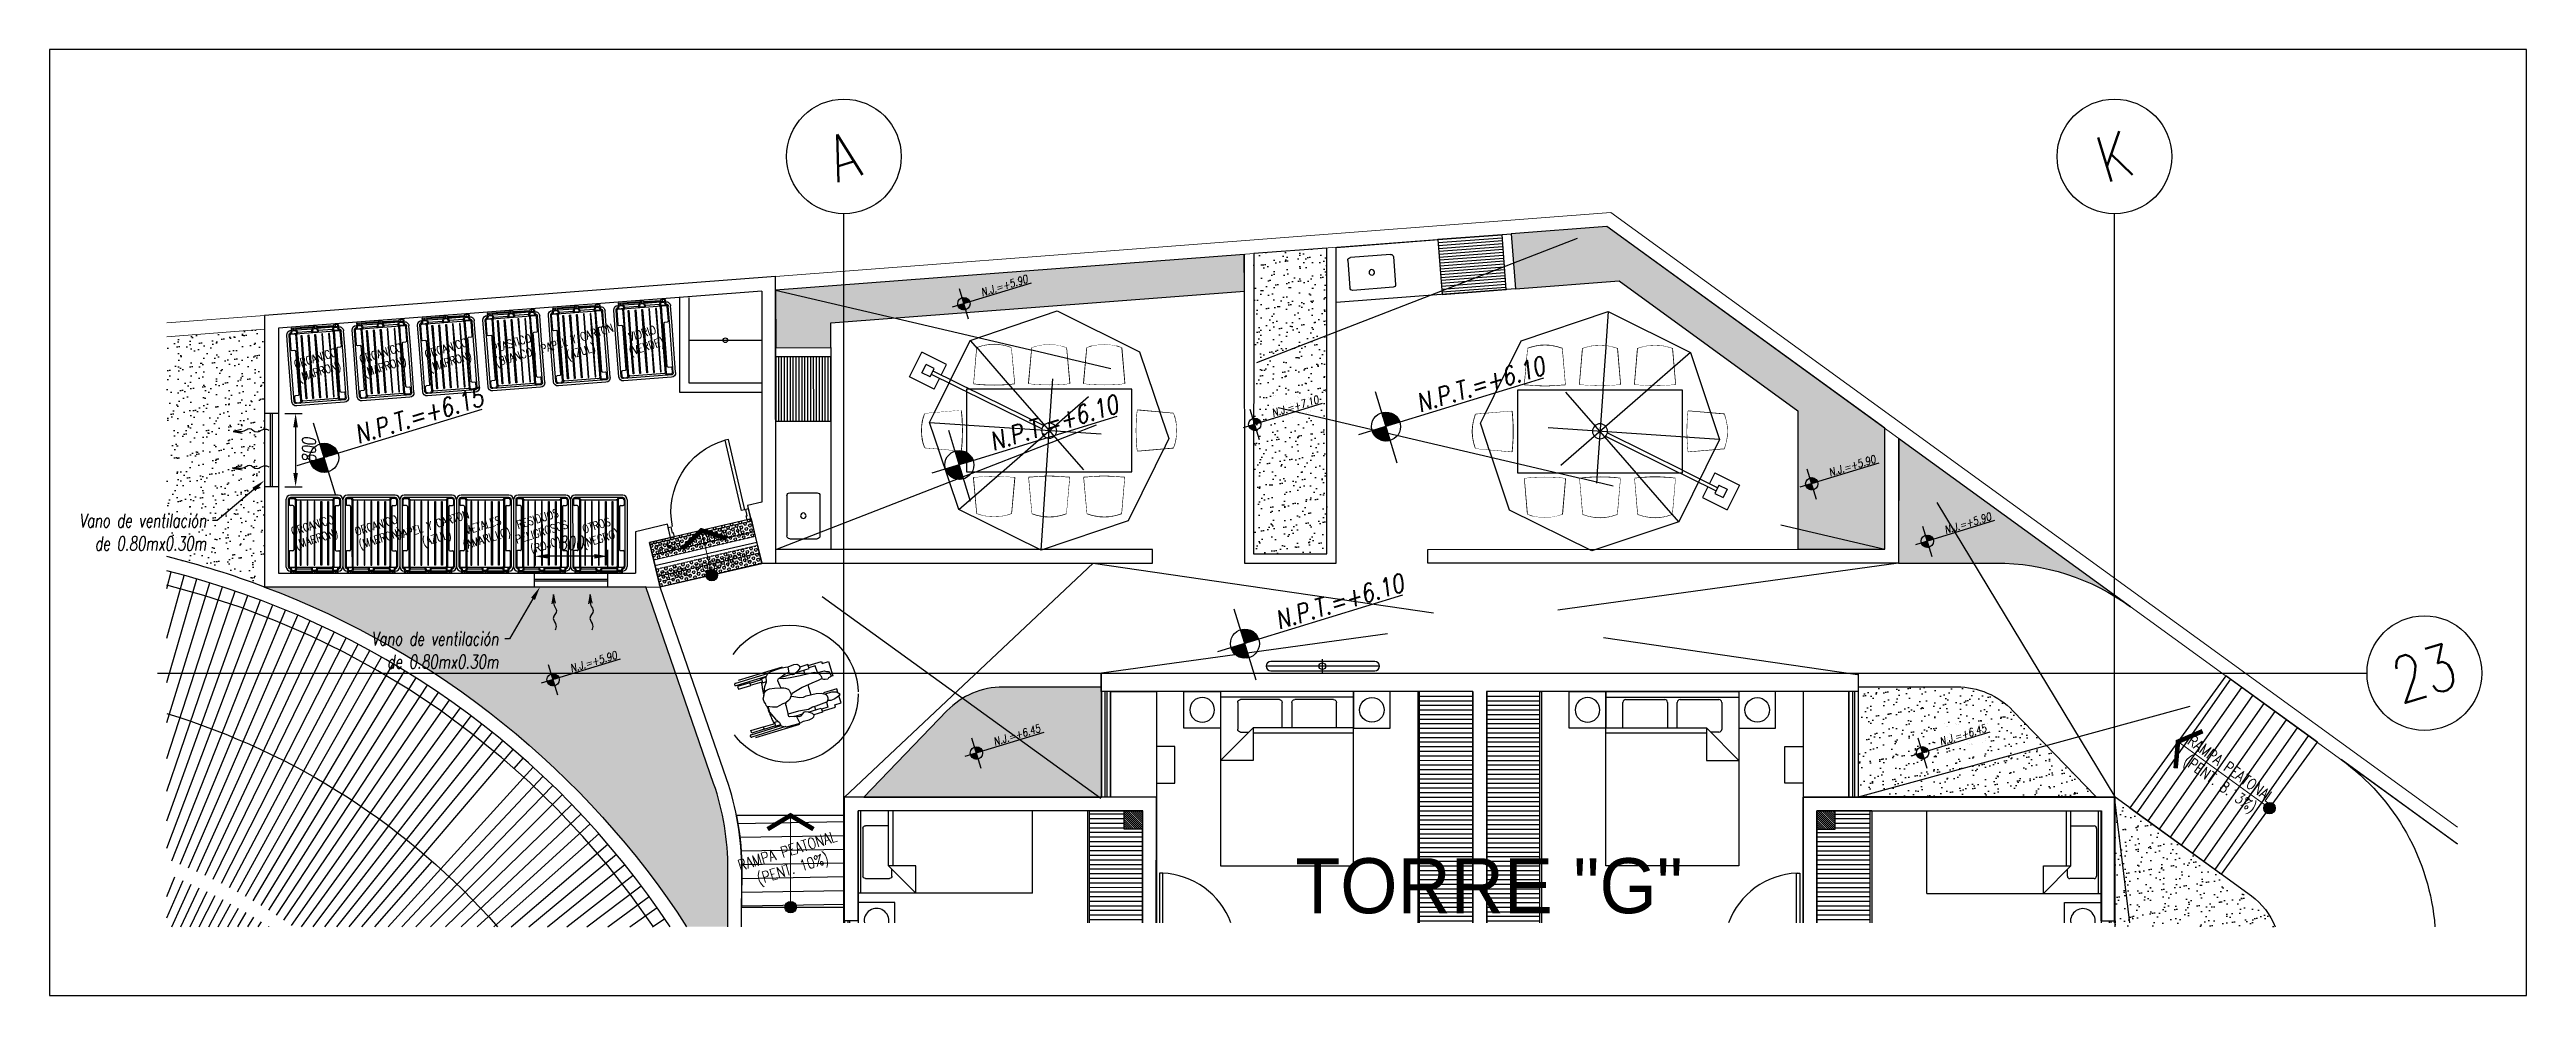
# Model space of a CAD drawing. Header units: millimetres. Extents: x -3 to 53, y -269 to 39.
# Drawn here: x 19.17 to 46.17, y 5.1 to 15.41 of the extents above; entities that cross this region are included whole.
import ezdxf
from ezdxf import colors
from ezdxf.entities.mleader import LeaderData, LeaderLine
from ezdxf.enums import TextEntityAlignment as Align
from ezdxf.math import Vec2, Vec3

# ---------------------------------------------------------------- set-up
doc = ezdxf.new("R2010")
doc.units = ezdxf.units.MM
doc.header["$LTSCALE"] = 15
doc.set_wipeout_variables(frame=1)
doc.header["$PDMODE"] = 67
doc.header["$PDSIZE"] = 0.1
for name, pattern in [('CENTER', [2, 1.25, -0.25, 0.25, -0.25]), ('HIDDEN', [0.375, 0.25, -0.125]), ('HIDDEN2', [0.1875, 0.125, -0.0625]), ('PHANTOM', [63.50000000000001, 31.75, -6.35, 6.35, -6.35, 6.35, -6.35])]:
    doc.linetypes.add(name, pattern=pattern)
doc.layers.get('0').update_dxf_attribs({"color": 250})
doc.layers.get('DEFPOINTS').update_dxf_attribs({"color": 250})
for name, color, linetype, lineweight in [('A-01', 250, 'Continuous', 0), ('A-02', 250, 'Continuous', 5), ('A-MURO ALTO', 250, 'Continuous', 20), ('A-MUROS', 252, 'Continuous', 30)]:
    doc.layers.add(name, color=color, linetype=linetype, lineweight=lineweight)
for name, color, linetype in [('A-CONTENEDOR DE BASURA', 250, 'Continuous'), ('A-EJES', 251, 'PHANTOM'), ('A-EST PLACAS', 250, 'Continuous'), ('A-EST VIGAS', 250, 'HIDDEN2'), ('A-HATCH', 250, 'Continuous'), ('A-MOBILIARIO', 250, 'Continuous'), ('A-MURO BAJO', 251, 'Continuous'), ('A-PROYECCIONES', 250, 'HIDDEN2'), ('A-PROYECCIONES INT.', 250, 'HIDDEN2'), ('A-PUERTAS', 250, 'Continuous'), ('A-SANITARIOS', 250, 'Continuous'), ('A_30_DispositivosElect', 250, 'Continuous'), ('A_50_TextoAmbiente', 252, 'Continuous'), ('A_50_TextoIndicaciones', 252, 'Continuous'), ('DLP_MOBILIARIO FIJO', 250, 'Continuous'), ('DLP_VERDE', 250, 'Continuous'), ('L13 Texto Grande', 150, 'Continuous'), ('L4 Linea mediana', 191, 'Continuous'), ('L5 Linea mediana segmentada', 191, 'HIDDEN2'), ('L6 Linea fina', 141, 'Continuous')]:
    doc.layers.add(name, color=color, linetype=linetype)
doc.styles.add('JNV ING', font='romans.shx', dxfattribs={"width": 0.7, "oblique": 8, "height": 0.15})
doc.styles.add('R175-75', font='GOTHIC.TTF', dxfattribs={"height": 0.4})
doc.styles.add('R80', font='ARIALN.TTF', dxfattribs={"height": 2.03})
doc.styles.add('R80-200', font='romans.shx', dxfattribs={"width": 0.8, "oblique": 10, "height": 0.2})
doc.styles.add('ROMANS', font='romans.shx', dxfattribs={"width": 0.8})
doc.styles.add('TXT_COTAS', font='romans.shx', dxfattribs={"width": 0.8})
doc.dimstyles.new('JNV ING.', dxfattribs={"dimtxt": 0.15, "dimasz": 0.15, "dimexe": 0.07, "dimexo": 0.07, "dimgap": 0.07, "dimtad": 2, "dimtoh": 1, "dimdec": 0, "dimlfac": 1000, "dimzin": 0, "dimdsep": 46, "dimtxsty": 'JNV ING', "dimcen": 3, "dimdle": 0.05, "dimclrd": 256, "dimclre": 256, "dimclrt": 12, "dimadec": 0, "dimazin": 0, "dimtfac": 1, "dimtdec": 0, "dimtix": 1, "dimtmove": 2, "dimatfit": 3, "dimfxl": 1, "dimtolj": 1, "dimtzin": 0, "dimarcsym": 0})
pattern_1 = [(269.4853511867584, (2175337.575686423, -7897219.928087868), (0.1384039454890662, -0.101081949015834), [0, -0.1351280000000002, 0, -0.1511300000000002, 0, -0.1444625000000001]), (239.4853511867584, (2175337.575686423, -7897219.928087868), (0.1007679092395147, -0.2784685454612014), [0, -0.07289800000000009, 0, -0.1217930000000001, 0, -0.04667250000000005]), (199.4853511867584, (2175337.643029186, -7897219.84193847), (-0.1701037046804419, -0.2184248762750918), [0, -0.04445000000000004, 0, -0.1600200000000001, 0, -0.2089150000000002]), (189.4853511867584, (2175337.643029186, -7897219.84193847), (-0.1031136760868845, -0.2586025374308017), [0, -0.02222500000000002, 0, -0.1049020000000001, 0, -0.1200150000000001])]
pattern_2 = [(359.9952316372397, (34.83178151587956, 8.413994587548743), (4.161181500039746e-06, 0.04999999982684569), [])]

msp = doc.modelspace()

# ---------------------------------------------------------------- texts
at = {"layer": 'A-EJES', "linetype": 'Continuous', "style": 'ROMANS', "width": 0.8}
for s, p in [('A', (27.82589556545142, 14.24723308154563, -2.838448927444342e-06)), ('K', (41.6761753981759, 14.24731752642612, -2.838448927444342e-06)), ('23', (45.05389068571978, 8.614658536607097, -2.838448927444342e-06))]:
    msp.add_text(s, height=0.4999999999999999, rotation=16.97482553482137, dxfattribs=at).set_placement(p, align=Align.MIDDLE_CENTER)
at = {"layer": 'A_50_TextoAmbiente', "color": 3, "char_height": 0.1200000000000001, "width": 1.239758650938854, "style": 'ROMANS'}
for s, insert, attachment_point, rotation in [('\\pxqc;RAMPA PEATONAL (PENT. 8.13%)', (42.48199098096012, 7.984250165176606, -5.391937706896553e-06), 1, 323.81117825751465), ('\\pxqc;RAMPA PEATONAL (PENT. 10%)', (27.2448144556021, 6.563083120305527, -5.391937706896553e-06), 5, 16.985351186758454)]:
    msp.add_mtext(s, dxfattribs=dict(at, insert=insert, attachment_point=attachment_point, rotation=rotation))
at = {"layer": 'A_50_TextoIndicaciones', "char_height": 0.09, "attachment_point": 5, "rotation": 16.985351186772625, "style": 'ROMANS'}
for s, insert in [('\\pxqc;PAPEL Y CARTON\\P(AZUL)', (24.94169082950739, 12.17911228910921, -6.200726313267454e-06)), ('\\pxqc;ORGANICO\\P(MARRON)', (22.090012352299, 11.96109882699333, -6.200726313267454e-06)), ('\\pxqc;ORGANICO\\P(MARRON)', (22.80293197087582, 12.01560219205732, -6.200726313267454e-06)), ('\\pxqc;ORGANICO\\P(MARRON)', (23.51585158961967, 12.07010555717232, -6.200726313267454e-06)), ('\\pxqc;PLASTICO\\P(BLANCO)', (24.22877121036132, 12.12460892192374, -6.200726313267454e-06)), ('\\pxqc;VIDRIO\\P(VERDE)', (25.65461044865347, 12.23361565629467, -6.200726313267454e-06)), ('\\pxqc;ORGANICO\\P(MARRON)', (22.05870580036864, 10.1393322134004, -6.200726313267454e-06)), ('\\pxqc;ORGANICO\\P(MARRON)', (22.75369399135005, 10.13976216885775, -6.200726313267454e-06)), ('\\pxqc;PAPEL Y CARTON\\P(AZUL)', (23.36943292913188, 10.14526558080007, -6.200726313267454e-06)), ('\\pxqc;METALES (AMARILLO)', (23.91465114095186, 10.13965691431538, -6.200726313267454e-06)), ('\\pxqc;RESIDUOS PELIGROSOS\\P(ROJO)', (24.53465113122553, 10.13976538315196, -6.200726313267454e-06)), ('\\pxqc;OTROS\\P(NEGRO)', (25.15465112122797, 10.1398738616437, -6.200726313267454e-06))]:
    msp.add_mtext_dynamic_manual_height_columns(s, width=0.8532516963742038, gutter_width=15, heights=[0], dxfattribs=dict(at, insert=insert))
at = {"layer": 'L13 Texto Grande', "insert": (32.74639337523004, 6.59700310475597, 5.043416078734667e-06), "char_height": 0.6000000000000001, "width": 24.79447308251627, "attachment_point": 1, "style": 'R175-75'}
msp.add_mtext('TORRE "G"', dxfattribs=at)

# ---------------------------------------------------------------- blocks, each defined once
blk = doc.blocks.new('*U240')
at = {"true_color": 0x636466}
h = blk.add_hatch(dxfattribs=at)
h.set_pattern_fill('HEX', color=251, scale=0.005)
h.set_pattern_definition([(0, (-0.05975535626240358, 0), (0, 0.027496306577), [0.015875, -0.03175]), (120, (-0.05975535626240358, 0), (-0.02381250000592714, -0.01374815328849999), [0.01587499999999999, -0.03174999999999999]), (59.99999999999999, (-0.04388035626240358, 0), (-0.02381250000592713, 0.0137481532885), [0.015875, -0.03175])])
h.paths.add_polyline_path([(0, 0.1999999992549419), (0, 0), (1.140249239651521, 0), (1.140249239651521, 0.1999999992549419)])
at = {"layer": 'A-01'}
blk.add_lwpolyline([(0, 0.1999999992549419), (0, 0), (1.140249239651521, 0), (1.140249239651521, 0.1999999992549419)], close=True, dxfattribs=at)
at = {"layer": 'A_50_TextoIndicaciones', "insert": (0.5402469416945586, 0.09999999962747096), "char_height": 0.09999999999999999, "width": 1.200004595913924, "attachment_point": 5, "style": 'TXT_COTAS'}
blk.add_mtext('\\pxsm1,qc,t16;SEÑAL PODOTÁCTIL', dxfattribs=at)
blk = doc.blocks.new('*U241')
at = {"true_color": 0x636466}
h = blk.add_hatch(dxfattribs=at)
h.set_pattern_fill('HEX', color=251, scale=0.005)
h.set_pattern_definition([(0, (-0.06163147189236984, 0), (0, 0.027496306577), [0.015875, -0.03175]), (120, (-0.06163147189236984, 0), (-0.02381250000592714, -0.01374815328849999), [0.01587499999999999, -0.03174999999999999]), (59.99999999999999, (-0.04575647189236984, 0), (-0.02381250000592713, 0.0137481532885), [0.015875, -0.03175])])
h.paths.add_polyline_path([(0, 0.1999999992549419), (0, 0), (1.138373124021554, 0), (1.138373124021554, 0.1999999992549419)])
at = {"layer": 'A-01'}
blk.add_lwpolyline([(0, 0.1999999992549419), (0, 0), (1.138373124021554, 0), (1.138373124021554, 0.1999999992549419)], close=True, dxfattribs=at)
at = {"layer": 'A_50_TextoIndicaciones', "insert": (0.5383708260645923, 0.09999999962747096), "char_height": 0.09999999999999999, "width": 1.200004595913924, "attachment_point": 5, "style": 'TXT_COTAS'}
blk.add_mtext('\\pxsm1,qc,t16;SEÑAL PODOTÁCTIL', dxfattribs=at)
blk = doc.blocks.new('SILLA_COMEDOR')
for p, q in [((-0.2073582194279879, -0.0383792724460364), (-0.2453945802990347, -0.473136866465211)), ((0.2453927962342277, -0.4731164742261173), (0.2073582194861956, -0.0383792724460364))]:
    blk.add_line(p, q)
for centre, radius, start, end in [((0, -0.5793543737381697), 0.5793543742522715, 69.0279442960344, 110.9720557039656), ((-9.39453020692e-05, 1.766469174996018), 2.252999693675207, 263.7493962586, 276.2553649160509)]:
    blk.add_arc(centre, radius, start, end)
blk.add_wipeout([(-0.207358219546896, -0.03837927430724042), (-0.13540055829766257, -0.01604435368056567), (-0.07132115142243564, -0.004406736734678507), (3.1940522342696714e-11, -6.866434087982043e-10), (0.07375073616168257, -0.004713339599729194), (0.14522372547405948, -0.018496494635577232), (0.2073582193822363, -0.03837927430724042), (0.2453927962342277, -0.47311647457304234), (0.1674876644503481, -0.4802893847557779), (0.06450647356545726, -0.48560418240793396), (-3.351801041450362e-07, -0.48653051629662525), (-0.0782065033779245, -0.48517601418355916), (-0.16836971331880973, -0.4802375023644178), (-0.2453945802731771, -0.47313686771513747)])
blk = doc.blocks.new('MUELBE8')
blk.add_wipeout([(-2.220446049250313e-15, 0.9000000000232831), (-1.799999999254851, 0.9000000000232831), (-1.799999999254851, 2.3284650346918155e-11), (-2.220446049250313e-15, 2.3284779990422388e-11)])
blk.add_lwpolyline([(-1.799999999254851, 0), (0, 0), (0, 0.9000000000232831), (-1.799999999254851, 0.9000000000232831)], close=True)
at = {"yscale": 0.8999999999999774, "zscale": 0.8999999999999774}
for p, xscale in [((-1.499999698623924, 1.387877465982456), 0.8999999999999774), ((-0.8997510060667082, 1.387877465807833), -0.8999999999999774), ((-0.2997510060667992, 1.387877465807833), -0.8999999999999774)]:
    blk.add_blockref('SILLA_COMEDOR', p, dxfattribs=dict(at, xscale=xscale))
for p, xscale, yscale, zscale, rotation in [((-2.287877465039401, 0.4500090593937784), -0.9000000000000062, 0.9000000000000062, 0.9000000000000058, 90), ((0.4878774657845497, 0.4499996983795427), 0.9000000000000055, 0.9000000000000055, 0.9000000000000055, 270), ((-1.499999698623924, -0.4878774660173804), -0.899999999999977, 0.899999999999977, 0.899999999999977, 180), ((-0.8997510060667082, -0.4878774657845497), 0.899999999999977, 0.899999999999977, 0.899999999999977, 180), ((-0.2997510060667992, -0.4878774657845497), 0.899999999999977, 0.899999999999977, 0.899999999999977, 180)]:
    blk.add_blockref('SILLA_COMEDOR', p, dxfattribs=dict(xscale=xscale, yscale=yscale, zscale=zscale, rotation=rotation))
blk = doc.blocks.new('SOMBRILLA')
at = {"linetype": 'HIDDEN', "ltscale": 0.5}
for p, q in [((359.8244784818958, -3.736715704668313), (359.8244784818958, -6.351548237726092)), ((358.8999955737959, -4.119649063330598), (360.7489613899961, -5.968614879064262)), ((358.8999955747277, -5.968614879530378), (360.748961390927, -4.119649063795805)), ((359.7433969490226, -5.057335674297065), (358.5022615194321, -5.569923031609505)), ((358.5170622160654, -5.044131970964827), (361.054561453871, -5.045992738567747)), ((359.7592474324629, -5.09406655933708), (358.5175688648592, -5.606878233142197))]:
    blk.add_line(p, q, dxfattribs=at)
at = {"linetype": 'ByBlock'}
for p, q in [((358.5448566246773, -5.411444118712552), (358.2676927642892, -5.526249147952058)), ((358.2676927642892, -5.526249147952058), (358.3824977949257, -5.803413007874951)), ((358.4907370144497, -5.542100415099412), (358.398349060677, -5.580368758179702)), ((358.398349060677, -5.580368758179702), (358.436617404222, -5.672756711487182)), ((358.5290053579956, -5.634488368406892), (358.436617404222, -5.672756711487182)), ((358.4907370144497, -5.542100415099412), (358.5290053579956, -5.634488368406892)), ((358.5448566246773, -5.411444118712552), (358.5946891726921, -5.531750529539295)), ((358.6099965162571, -5.568705730140209), (358.6596616543825, -5.68860797816933)), ((358.6596616543825, -5.68860797816933), (358.3824977949257, -5.803413007874951))]:
    blk.add_line(p, q, dxfattribs=at)
at = {"linetype": 'HIDDEN', "ltscale": 0.5}
blk.add_lwpolyline([(359.8244784818958, -3.736715704668313), (358.8999955737959, -4.119649063330598), (358.5170622160654, -5.044131970964827), (358.8999955747277, -5.968614879530378), (359.8244784818958, -6.351548237726092), (360.7489613899961, -5.968614879064262), (361.1318947477266, -5.044131971430488), (360.748961390927, -4.119649063795805)], close=True, dxfattribs=at)
at = {"linetype": 'ByBlock', "ltscale": 0.5}
blk.add_circle((359.8244784818962, -5.044131970964827), 0.0821495764580505, dxfattribs=at)
blk = doc.blocks.new('record-lav.acero-poza36x50cm')
for p, q in [((-0.2199999999999704, 0), (0.2199999999999704, 0)), ((-0.2499999999997158, -0.0300000000002001), (-0.2499999999997158, -0.330000000000382)), ((0.2500000000001705, -0.0300000000002001), (0.2499999999997158, -0.330000000000382)), ((-0.2199999999999704, -0.3600000000001273), (0.2199999999999704, -0.3600000000001273))]:
    blk.add_line(p, q)
for centre, major_axis, ratio, start_param, end_param in [((-0.2199999999999704, -0.0300000000002001), (0.0212132034355709, 0.0212132034355708), 0.9999999999930148, 0.7853981634009408, 2.356194490188852), ((-0.0006024607001791, -0.1793611924067591), (0.02121320343565, 0.02121320343565), 1, 4.712388980384689, 10.99557428756427), ((0.2199999999999704, -0.0300000000002001), (0.0212132034357779, 0.0212132034357779), 0.9999999999734897, 5.49778714376888, 7.068583470586496), ((-0.2199999999999704, -0.330000000000382), (-0.0212132034355473, 0.0212132034355473), 0.9999999999914452, 0.7853981634017257, 2.356194490188066), ((0.2199999999999704, -0.330000000000382), (-0.0212132034357495, 0.0212132034357495), 0.9999999999723796, 2.356194490180429, 3.926990817001051)]:
    blk.add_ellipse(centre, major_axis=major_axis, ratio=ratio, start_param=start_param, end_param=end_param)
blk = doc.blocks.new('A$C5E423DB2')
at = {"layer": 'A-PUERTAS'}
for p, q in [((0.0381000000052154, 0.1000000052154065), (0.03809999837540089, 0.8000000007450581)), ((0.03809999837540089, 0.8000000007450581), (0.07309999840799719, 0.7999999970197678)), ((0.07309999840799719, 0.7999999970197678), (0.0731000000378117, 0.1000000052154065)), ((0.0381000000052154, 0.1000000052154065), (0.0731000000378117, 0.1000000052154065))]:
    blk.add_line(p, q, dxfattribs=at)
at = {"layer": 'A-PUERTAS', "linetype": 'Continuous'}
for p, q in [((0, 0), (0, 0.1000000014901162)), ((0, 0.1000000014901162), (0.0280999999959022, 0.1000000052154065)), ((0, 0), (0.0381000000052154, 0)), ((0.0280999999959022, 0.0381000004708768), (0.0280999999959022, 0.1000000052154065)), ((0.0381000000052154, 0.0381000004708768), (0.0280999999959022, 0.0381000004708768)), ((0.0381000000052154, 0), (0.0381000000052154, 0.0381000004708768)), ((0.7619000002741814, 0), (0.7619000002741814, 0.0381000004708768)), ((0.7619000002741814, 0.0381000004708768), (0.7719000002834946, 0.0381000004708768)), ((0.8000000002793968, 0), (0.7619000002741814, 0)), ((0.8000000002793968, 0.1000000014901162), (0.7719000002834946, 0.1000000052154065)), ((0.7719000002834946, 0.0381000004708768), (0.7719000002834946, 0.1000000052154065)), ((0.8000000001629816, 0), (0.8000000001629816, 0.1000000014901162))]:
    blk.add_line(p, q, dxfattribs=at)
blk.add_arc((0.0365534737939015, 0.0793453231453896), 0.7215807719765989, 1.640270668491661, 87.09684895294437, dxfattribs=at)
blk = doc.blocks.new('AP_Av.Ejercito Esq.Choquehuanca_Plantas_Rev1_20190619$0$CONTENEDOR DE BASURA 360L')
at = {"linetype": 'ByBlock'}
for p, q in [((0.2600646917362606, 0.8500000003863614), (-0.2600646921036973, 0.8499999998261124)), ((0.2600646917362606, 0.8250323465566988), (-0.2600646921036973, 0.8250323458436547)), ((-0.2600646920564035, 0.8150452841750017), (-0.2255214320739473, 0.8150452841750017)), ((0.2600646917362606, 0.8150452841750019), (0.2255214317538044, 0.8150452841750019)), ((-0.3099999997120907, 0.8000646918320932), (-0.3100000002214075, 0.2881362924017593)), ((-0.2850323458824281, 0.8000646918320932), (-0.2850323463444512, 0.2881362924017593)), ((-0.2750452843738461, 0.8000646918320932), (-0.2750452843738461, 0.7478634210077949)), ((-0.235097037353626, 0.7378763594482812), (-0.2650582228579882, 0.7378763594482812)), ((-0.225109975841406, 0.7278892979105954), (-0.2251099763980166, 0.2881362924017593)), ((-0.2105408398074363, 0.8000646918320932), (-0.2105408402185277, 0.2881362924017593)), ((-0.2005537782442847, 0.8000646918320932), (-0.2005537787572395, 0.2881362924017593)), ((-0.1905667167357027, 0.8011186035677461), (0.1905667164155599, 0.8011186035677461)), ((0.2005537779277798, 0.8000646918320934), (0.2005537784370971, 0.2881362924017595)), ((0.2105408394872935, 0.8000646918320934), (0.2105408398983853, 0.2881362924017595)), ((0.2251099755249012, 0.7278892979105956), (0.2251099760815121, 0.2881362924017595)), ((0.2350970370334832, 0.7378763594482814), (0.2650582225414834, 0.7378763594482814)), ((0.2750452840537033, 0.8000646918320934), (0.2750452840537033, 0.7478634210077951)), ((0.2850323455659233, 0.8000646918320934), (0.2850323460279468, 0.2881362924017595)), ((0.3099999993919479, 0.8000646918320934), (0.3099999999012651, 0.2881362924017595)), ((-0.3100000002214075, 0.2881362924017593), (-0.3100000003669266, 0.073639702881337)), ((-0.2850323463444512, 0.2881362924017593), (-0.285032346537264, 0.07363970288133702)), ((-0.2251099764489483, 0.2881362924017593), (-0.22510997649988, 0.2557425251725362)), ((-0.2105408402658215, 0.2881362924017593), (-0.2105408404622722, 0.06617220515181534)), ((-0.2005537787572395, 0.2881362924017593), (-0.2005537789500522, 0.07615926668950115)), ((0.2005537784370971, 0.2881362924017595), (0.200553778633548, 0.07615926668950132)), ((0.210540839949317, 0.2881362924017595), (0.210540840145768, 0.06617220515181553)), ((0.2251099761288059, 0.2881362924017595), (0.2251099761797376, 0.2557425251725364)), ((0.2850323460279468, 0.2881362924017595), (0.2850323462243977, 0.07363970288133727)), ((0.3099999999012651, 0.2881362924017595), (0.3100000000467844, 0.07363970288133728)), ((-0.2750452850286821, 0.2357684021480962), (-0.2750452850286821, 0.07615926668950111)), ((-0.2350970380084619, 0.245755463685782), (-0.2650582235164621, 0.245755463685782)), ((-0.264834180017715, 0.06617220515181532), (0.2650582231963198, 0.06617220515181532)), ((-0.2600646927585331, 0.02370439435617288), (-0.2524350237054023, 0.02370439435617288)), ((-0.2581986829773086, 0.0048648969750501), (-0.2581986829773086, 0.01290243821858883)), ((-0.2581986829773086, 0.01290243821858883), (-0.2556816694068402, 0.01290243821858883)), ((-0.2581986829773086, 0.0048648969750501), (-0.2556816694068402, 0.0048648969750501)), ((-0.2556816694068402, 5.92701180720497e-05), (-0.2556816694068402, 0.01770806598506158)), ((-0.2556816694068402, 0.01770806598506158), (-0.2512494768507167, 0.01770806598506158)), ((-0.2512494768507167, 5.927011807205167e-05), (-0.2556816694068402, 5.927011807205167e-05)), ((-0.2546139311471052, 0.06093161226453947), (-0.2015743172723888, 0.06093161226453947)), ((-0.2512494768507167, 0.01770806598506158), (-0.2512494768507167, 5.927011807205167e-05)), ((-0.2512494768507167, 0.01290243821858883), (-0.2496794629896613, 0.01290243821858883)), ((-0.2512494768507167, 0.004864896975050103), (-0.2496794629896613, 0.004864896975050103)), ((-0.2496794629896613, -1.109401698585661e-16), (-0.2496794629896613, 0.0196093670092522)), ((-0.2496794629896613, 0.0196093670092522), (-0.2065087854298326, 0.0196093670092522)), ((-0.24433907569437, 0.02959642855421396), (-0.2118491727724177, 0.02959642855421396)), ((-0.2283648458123935, 0.01960936700925221), (-0.2283648458123935, -1.014745783580566e-16)), ((-0.2065087854298326, -9.176853777232994e-17), (-0.2065087854298326, 0.01960936700925222)), ((-0.02139811859160546, 0.01290243821858893), (-0.2065087854298326, 0.01290243821858893)), ((-0.02139811859160546, 0.004864896975050205), (-0.2065087854298326, 0.004864896975050205)), ((-0.2037532247104537, 0.02370439435617291), (-0.02415368023503107, 0.02370439435617291)), ((-0.1933895137644868, 0.04867204814945572), (-0.03451739118099797, 0.04867204814945572)), ((0.02670702707109737, 0.06093161226453959), (-0.02633258772402772, 0.06093161226453959)), ((-0.02139811869346886, -9.56288804655988e-18), (-0.02139811869346886, 0.0196093670092523)), ((0.02177255794231313, 0.01960936700925232), (-0.02139811869346887, 0.01960936700925232)), ((0.02177255794231314, 9.608743629317108e-18), (-0.02139811869346886, -9.56288804655988e-18)), ((0.01643217162200016, 0.02959642855421408), (-0.01605773139817758, 0.02959642855421408)), ((-8.700722434196173e-18, 0.01960936700925231), (0, -6.021442369943973e-20)), ((0.02177255794231314, 9.608743629317108e-18), (0.02177255794231314, 0.01960936700925232)), ((0.02177255794231314, 0.01290243821858895), (0.2065087851096905, 0.01290243821858895)), ((0.02177255794231314, 0.004864896975050224), (0.2065087851096905, 0.004864896975050224)), ((0.2037532243903115, 0.02370439435617309), (0.02452811958573874, 0.02370439435617309)), ((0.03215778776211663, 0.02370439435617301), (0.02452811958573874, 0.02370439435617301)), ((0.1933895134443446, 0.04867204814945589), (0.03489183053170562, 0.04867204814945589)), ((0.254613930826963, 0.06093161226453969), (0.2015743169522466, 0.06093161226453969)), ((0.2065087851096905, 9.16481087827594e-17), (0.2065087851096905, 0.0196093670092524)), ((0.2496794626695191, 0.01960936700925242), (0.2065087851096905, 0.01960936700925242)), ((0.2496794626695191, 1.108197408689955e-16), (0.2065087851096905, 9.16481087827594e-17)), ((0.2443390753778658, 0.02959642855421418), (0.2118491724522755, 0.02959642855421418)), ((0.2283648454958893, 0.01960936700925241), (0.2283648454958893, 1.013541493701017e-16)), ((0.2350970376919576, 0.2457554636857823), (0.2650582231963198, 0.2457554636857823)), ((0.2496794626695191, 1.108197408689955e-16), (0.2496794626695191, 0.01960936700925242)), ((0.2512494765305746, 0.01290243821858905), (0.2496794626695191, 0.01290243821858905)), ((0.2512494765305746, 0.004864896975050327), (0.2496794626695191, 0.004864896975050327)), ((0.2512494765305746, 0.0177080659850618), (0.2512494765305746, 5.927011807227483e-05)), ((0.2556816690903361, 0.01770806598506181), (0.2512494765305746, 0.01770806598506181)), ((0.2512494765305746, 5.927011807227483e-05), (0.2556816690903361, 5.927011807227483e-05)), ((0.2600646924420289, 0.02370439435617311), (0.2524350233888981, 0.02370439435617311)), ((0.2556816690903361, 5.92701180722768e-05), (0.2556816690903361, 0.01770806598506181)), ((0.2581986826608045, 0.01290243821858906), (0.2556816690903361, 0.01290243821858906)), ((0.2581986826608045, 0.004864896975050329), (0.2556816690903361, 0.004864896975050329)), ((0.2581986826608045, 0.004864896975050329), (0.2581986826608045, 0.01290243821858906)), ((0.2750452847085397, 0.2357684021480965), (0.2750452847085397, 0.07615926668950136)), ((-0.2496794629896613, -1.109401698585661e-16), (-0.2065087854298326, -9.176853777232994e-17))]:
    blk.add_line(p, q, dxfattribs=at)
for points in [[(-0.1457581505965212, 0.7823824324317762), (-0.1538674100556822, 0.7823824324317762), (-0.1538674096445904, 0.2881362924017594), (-0.1538674094008457, 0.08877526946889695), (-0.1457581499416847, 0.08877526946889695), (-0.1457581501854294, 0.2881362924017594)], [(-0.07075815059579361, 0.7823824324317763), (-0.07886741005495458, 0.7823824324317763), (-0.07886740964386275, 0.2881362924017594), (-0.07886740940011809, 0.08877526946889698), (-0.07075814994095712, 0.08877526946889698), (-0.07075815018470179, 0.2881362924017594)], [(0.00424184940493398, 0.7823824324317763), (-0.003867410054226987, 0.7823824324317763), (-0.003867409643135162, 0.2881362924017594), (-0.003867409399390493, 0.08877526946889702), (0.004241850059770474, 0.08877526946889702), (0.004241849816025805, 0.2881362924017594)], [(0.07113258994650061, 0.7823824324317763), (0.07924184940566158, 0.7823824324317763), (0.0792418489945702, 0.2881362924017595), (0.0792418487508257, 0.08877526946889706), (0.07113258929166473, 0.08877526946889706), (0.07113258953540923, 0.2881362924017595)], [(0.1461325899472282, 0.7823824324317764), (0.1542418494063892, 0.7823824324317764), (0.1542418489952978, 0.2881362924017595), (0.1542418487515533, 0.08877526946889709), (0.1461325892923923, 0.08877526946889709), (0.1461325895361368, 0.2881362924017595)]]:
    blk.add_lwpolyline(points, close=True, dxfattribs=at)
for centre, radius, start, end in [((-0.2600646921036972, 0.800064691853921), 0.04993530796631399, 90.00000000000001, 180), ((-0.2600646921036972, 0.800064691853921), 0.02496765398315692, 90.00000000000001, 180), ((-0.2600646921036972, 0.800064691853921), 0.0149805923898943, 90.00000000000001, 180), ((-0.2255214320739473, 0.800064691853921), 0.02496765398315692, 1.491937350390582e-14, 90.00000000000001), ((-0.2255214320739473, 0.800064691853921), 0.0149805923898943, 1.491937350390582e-14, 90.00000000000001), ((0.2255214317538044, 0.8000646918539213), 0.02496765398315692, 90.00000000000001, 180), ((0.2255214317538044, 0.8000646918539213), 0.0149805923898943, 90.00000000000001, 180), ((0.2600646917835544, 0.8000646918539213), 0.04993530796631399, 1.491937350390582e-14, 90.00000000000001), ((0.2600646917835544, 0.8000646918539213), 0.02496765398315692, 1.491937350390582e-14, 90.00000000000001), ((0.2600646917835544, 0.8000646918539213), 0.0149805923898943, 1.491937350390582e-14, 90.00000000000001), ((-0.2650582228579882, 0.7478634210077949), 0.009987061593262769, 180, 270), ((-0.235097037353626, 0.7278892979105954), 0.009987061593262769, 1.491937350390582e-14, 90.00000000000001), ((-0.1905667167357027, 0.7911315420300603), 0.009987061593262769, 90.00000000000001, 180), ((0.1905667164155599, 0.7911315420300605), 0.009987061593262769, 1.491937350390582e-14, 90.00000000000001), ((0.2350970370334832, 0.7278892979105956), 0.009987061593262769, 90.00000000000001, 180), ((0.2650582225414834, 0.7478634210077951), 0.009987061593262769, 270, 1.491937350390582e-14), ((-0.2600646927585331, 0.07363970288133703), 0.04993530796631399, 180, 270), ((-0.2600646927585331, 0.07363970288133703), 0.02496765398315692, 180, 263.6322161207967), ((-0.2650582235164621, 0.2357684021480962), 0.009987061593262769, 90.00000000000001, 180), ((-0.2650582235164621, 0.076159266711329), 0.009987061593262769, 180, 270), ((-0.184133647753697, 0.06669004387367741), 0.08070219368024055, 180.3676507583471, 215.6891790610574), ((-0.184133647753697, 0.06669004387367741), 0.07071513208697777, 184.6708474920603, 211.6379482475587), ((-0.2350970380557557, 0.2557425251725362), 0.009987061593262769, 270, 1.491937350390582e-14), ((-0.272054600665797, 0.06669004387367737), 0.07071513208697777, 328.3620517534246, 355.3291525079397), ((-0.272054600665797, 0.06669004387367737), 0.08070219368024055, 324.3108209389426, 359.6323492416529), ((-0.1905667173869006, 0.07615926671132903), 0.009987061593262769, 180, 270), ((0.04414769658978909, 0.06669004387367751), 0.08070219368024055, 180.3676507583471, 215.6891790610574), ((0.04414769658978909, 0.06669004387367751), 0.07071513208697777, 184.6708474920603, 211.6379482465755), ((-0.04377325636960452, 0.06669004387367748), 0.07071513208697777, 328.3620517524413, 355.3291525079397), ((-0.04377325636960452, 0.06669004387367748), 0.08070219368024055, 324.3108209389426, 359.6323492416529), ((0.1905667170740344, 0.0761592667113292), 0.009987061593262769, 270, 1.491937350390582e-14), ((0.2720546003456547, 0.06669004387367762), 0.08070219368024055, 180.3676507583471, 215.6891790610574), ((0.2720546003456547, 0.06669004387367762), 0.07071513208697777, 184.6708474920603, 211.6379482465755), ((0.2350970377428893, 0.2557425251725364), 0.009987061593262769, 180, 270), ((0.1841336474335548, 0.06669004387367758), 0.07071513208697777, 328.3620517524413, 355.3291525079397), ((0.1841336474335548, 0.06669004387367758), 0.08070219368024055, 324.3108209389426, 359.6323492416529), ((0.2600646924420288, 0.07363970288133725), 0.04993530796631399, 270, 1.491937350390582e-14), ((0.2600646924420288, 0.07363970288133725), 0.02496765398315692, 276.3677838792033, 1.491937350390582e-14), ((0.2650582231963198, 0.2357684021480965), 0.009987061593262769, 1.491937350390582e-14, 90.00000000000001), ((0.2650582231963198, 0.07615926671132922), 0.009987061593262769, 270, 1.491937350390582e-14)]:
    blk.add_arc(centre, radius, start, end, dxfattribs=at)
blk = doc.blocks.new('SIM NIVEL PLANTA')
at = {"linetype": 'Continuous'}
h = blk.add_hatch(dxfattribs=at)
h.set_pattern_fill('_USER', color=256, scale=0.08999670446314668, angle=45, style=0, pattern_type=0)
h.set_pattern_definition([(44.99999999999999, (31854.49522823409, 23864.84028394721), (-0.06363728001033264, 0.06363728001033264), [])])
h.paths.add_polyline_path([(-17.32872977103762, 1.818989403545856e-12), (-15.97887808709203, 1.818989403545856e-12, 0.409209022765965), (-17.32872977103762, 1.326942121290652)])
h.paths.add_polyline_path([(-18.6785814549832, 1.818989403545856e-12, 0.004279213269936855), (-18.67877922097944, -0.02310732865116738, 0.4142135623730951), (-17.32872977103762, -1.373156778592987), (-17.32872977103762, 1.819100425848319e-12)])
for p, q in [((-17.32872977103762, -3.577344964573422), (-17.32872977103762, 3.344429510060582)), ((-1.999999999999272, 1.818989403545856e-12), (-19.99999999999272, 1.818989403545856e-12))]:
    blk.add_line(p, q)
blk.add_circle((-17.32872977103762, -0.02310732865116734), 1.350049449941819, dxfattribs=at)
at = {"style": 'R80'}
blk.add_attdef('N.P.T.+0.00', text='', height=1.8, dxfattribs=at).set_placement((-8.870646447927967, 1.773523014543912), align=Align.MIDDLE_CENTER)
blk = doc.blocks.new('giro de discapacitado')
for p, q in [((0.7577916237573845, 1.051686688328573), (0.2565282953760288, 1.051686688328573)), ((0.3725227346062638, 0.9885275089525294), (0.5051553841772147, 0.9885275089525294)), ((0.3725227346062638, 0.9634643425334843), (0.5051553841772147, 0.9634643425334843)), ((0.4946283763570136, 0.9884617263635391), (0.4946283763570136, 1.006572988774224)), ((0.5196915427763997, 0.9965477222066284), (0.5196915427763997, 1.006572988774224)), ((0.8167788416376425, 1.036362903090435), (0.8103361028279323, 0.9680698717063478)), ((0.9704397685136428, 0.951434022652279), (0.9704397685136428, 0.903841721500612)), ((1.108678058667465, 0.961459289219988), (1.10736240688675, 0.961459289219988)), ((0.9704397685136428, 0.7848910388696595), (0.9704397685136428, 0.6721922547393433)), ((0.7577916237573845, 0.4000443614327196), (0.2565282953760288, 0.4000443614327196)), ((0.3725227346062638, 0.4882667072279219), (0.5051553841772147, 0.4882667072279219)), ((0.3725227346062638, 0.4632035408087631), (0.5051553841772147, 0.4632035408087631)), ((0.4946283763570136, 0.4632693233978671), (0.4946283763570136, 0.4451580609870689)), ((0.5196915427763997, 0.4551833275546642), (0.5196915427763997, 0.4451580609870689)), ((0.7496674534513659, 0.491986058992552), (0.7641255528387774, 0.4116632846187258)), ((0.9704397685136428, 0.5384687291259524), (0.9704397685136428, 0.5002970271090135)), ((1.108678058667465, 0.4902717605414182), (1.10736240688675, 0.4902717605414182))]:
    blk.add_line(p, q)
for points in [[(0.593443978967116, 1.031636155193382), (0.2189335457474044, 1.031636155193382, 1), (0.2189335457474044, 1.006572988774224), (0.5657452506015943, 1.006572988774224, 1)], [(0.6056704308284679, 0.4200948945680238), (0.2189335457474044, 0.4200948945680238, -1), (0.2189335457474044, 0.4451580609870689), (0.5621546293737083, 0.4451580609870689, -1)]]:
    blk.add_lwpolyline(points, format="xyb")
for points in [[(0.2321690026597025, 0.9907838517561913), (0.2321690026597025, 0.9607080520532918), (0.3725227346062638, 0.9607080520532918), (0.3725227346062638, 0.9907838517561913)], [(0.2321690026597025, 0.4609471980052149), (0.2321690026597025, 0.4910229977081144), (0.3725227346062638, 0.4910229977081144), (0.3725227346062638, 0.4609471980052149)]]:
    blk.add_lwpolyline(points, close=True)
for points in [[(0.4605734282795311, 0.7813865318712487), (0.4721379249635902, 0.803083945848357), (0.4867323458547617, 0.8329680592995601), (0.4979413133764865, 0.8471024677313608), (0.5165251660623653, 0.8599588367292199), (0.5302017465642166, 0.8644307810052396), (0.5585030581887622, 0.8664306841608322), (0.6106111997237349, 0.8574108498270334), (0.6763271355839606, 0.840659728921537), (0.7111801260844004, 0.829054985824996), (0.7276362379461716, 0.8208337702471908), (0.7510629057778715, 0.802003296062594), (0.7586307125088751, 0.7905607815262101), (0.7639483833972918, 0.7659239587276261), (0.7641059470429354, 0.73482200390049), (0.7575056445875816, 0.7195362392969855), (0.7361035375506617, 0.6952260661757919), (0.7197821103836759, 0.6834824530213837), (0.6827698743936708, 0.6692828765803824), (0.6479790848206903, 0.6679943288183949), (0.6054570086757849, 0.6563973989607348), (0.5772524209523908, 0.6527586582814138), (0.5533488671408122, 0.6563973989607348), (0.5295116987576876, 0.6644080739594074), (0.4771685610326131, 0.6893642169441137), (0.4734589058994061, 0.6924767362957027), (0.4694141204818152, 0.7030074075323682), (0.4694432637911632, 0.7186076939266286), (0.4683047148514561, 0.7259789781068093), (0.4592848805177709, 0.7465957422981546), (0.4605734282795311, 0.7813865318712487)], [(0.4927871223285365, 0.8419482766835245), (0.5056725999484115, 0.8821763728325323), (0.5169831858588623, 0.9049374882081338), (0.548194676093317, 0.9487416552768764), (0.5612645928395068, 1.002001629438041), (0.5848402444844396, 1.026054520994762), (0.5981552380244466, 1.034692563398949), (0.627362320629345, 1.042805641900259), (0.7397045958759918, 1.046719009177309), (0.7948735296845371, 1.041517094138271), (0.8206444849238324, 1.035074355328447), (0.8902260640697932, 1.042805641900259), (0.9198149386038494, 1.03526525129314), (0.9340366879764588, 1.026054520994762), (0.9421974904689705, 1.012787251445616), (0.9423883864337768, 0.9924745067535241), (0.9379023312621939, 0.9848209926118443), (0.9134199237851135, 0.9654927761823728), (0.8812062297361081, 0.9487416552768764), (0.8555307224792159, 0.9374787933575135), (0.8438383446391526, 0.9397218209430775), (0.8206444849238324, 0.959050037372549), (0.8077590073039573, 0.9693584194683353), (0.7958916414963824, 0.9737755399856951), (0.7708206381275886, 0.9726513748599928), (0.7180060878845325, 0.9510589201821631), (0.6917897087273559, 0.9422989164670525), (0.6750385878217458, 0.9397218209430775), (0.6685958490120356, 0.9281248910854174), (0.6750385878217458, 0.8714287895591042), (0.6789042311074809, 0.8496795632553358), (0.6789042311074809, 0.8393711811595495)], [(0.5599262122905202, 0.9965477222066284), (0.5051553841772147, 0.9965477222066284), (0.5051553841772147, 0.951434022652279)], [(0.5051553841772147, 0.951434022652279), (0.5488553789568869, 0.951434022652279)], [(0.6995209952992809, 0.94358746422904), (0.7407545236819715, 0.9281248910854174), (0.8101800171784816, 0.919827373457565), (0.9209951247071331, 0.9056533480759299), (1.026499955538839, 0.9017877047899674), (1.074176222731239, 0.8963503982140537), (1.101235725732749, 0.8821763728325323), (1.123141037685855, 0.8821763728325323), (1.184269013554513, 0.8795992773085572), (1.206631915074468, 0.865414618349746), (1.226068772993585, 0.8586993975890209), (1.24024279837522, 0.8264857035399018), (1.237482750887466, 0.8052670608018389), (1.22993441627932, 0.7955605572527702), (1.209317652087975, 0.7929834617289089), (1.195865943412173, 0.7826750796331226), (1.166229344886688, 0.7852521751570976), (1.152777636210885, 0.7916949139669214), (1.13087232425778, 0.8032918438245815), (1.090927343636849, 0.7981376527767452), (1.017480121204699, 0.7916949139669214), (0.9016669082780027, 0.7749437930614249), (0.7805434186529965, 0.7453071945362808), (0.7639483833972918, 0.7285560736306707), (0.7562170968253668, 0.7221133348208468), (0.7877084741689941, 0.7092278572011992), (0.8436822589892472, 0.6790949251744678), (0.8849157873723925, 0.672652186364644), (0.9164071647155652, 0.674933401129806), (1.027788503300599, 0.6692828765803824), (1.080618961540949, 0.6563973989607348), (1.12056394216188, 0.631914991483427), (1.127006680972045, 0.6357806347692758), (1.1969676311287, 0.6368397374825463), (1.213466410901674, 0.631914991483427), (1.249545748236869, 0.6216066093877544), (1.270162512428215, 0.5958356541484591), (1.271804151395827, 0.5850438068183621), (1.26243122585629, 0.5733641111388579), (1.231070379116773, 0.5611507522261263), (1.197154491173933, 0.5527473469473989), (1.15922037502105, 0.5488817036615501), (1.129583776495565, 0.5591900857572227), (1.10767846454246, 0.5450160603757013), (0.9839778793939331, 0.5385733215658774), (0.9473323110028105, 0.5382902060378001), (0.8978012649918128, 0.52669327618014), (0.7869861574631614, 0.5395787537997876), (0.6711729445360106, 0.5414459331049102)], [(0.7189235782093419, 0.951434022652279), (0.8297837025879744, 0.951434022652279)], [(0.8863838593042601, 0.951434022652279), (1.0342885967857, 0.951434022652279), (1.0342885967857, 0.9965477222066284), (0.9423501069986742, 0.9965477222066284)], [(1.0342885967857, 0.9865224556390331), (1.188880191208227, 0.9865224556390331), (1.188880191208227, 0.961459289219988), (1.259057057181963, 0.961459289219988), (1.259057057181963, 0.8010550241378951), (1.234207229278582, 0.8010550241378951)], [(1.108678058667465, 0.8821763728325323), (1.108678058667465, 0.961459289219988), (1.0342885967857, 0.961459289219988)], [(0.4848998476045381, 0.6854985736582648), (0.4836112998423232, 0.6751901915625922), (0.4850558357570662, 0.6228951571496282), (0.5224237208540217, 0.5312822130720178), (0.5546374149030271, 0.482316421217206), (0.5624576926193185, 0.443659988358263), (0.5822631489604646, 0.4281974152146404), (0.6157653907712302, 0.4166004853569802), (0.7158903242752785, 0.4108736064149525), (0.7652369311590519, 0.4127348420711314), (0.8077590073039573, 0.4191775808809552), (0.8708978476402081, 0.4153119375949927), (0.9117495840937409, 0.4229477761844009), (0.9314595924524838, 0.4333516062624767), (0.9379023312621939, 0.4451394320849431), (0.9372660113799611, 0.4554725599538187), (0.9275939491667486, 0.4732965868834071), (0.8902260640697932, 0.4990675421227024), (0.8554352744968128, 0.5132415675043376), (0.8415953170533612, 0.5117621237775438), (0.8142017461136675, 0.4964904465987274), (0.8038933640182222, 0.4848935167410673), (0.7974506252085121, 0.479739325693231), (0.7735409056253957, 0.4814096653847173), (0.7404734824003754, 0.4960591631228226), (0.7240034027763613, 0.5016446376465638), (0.6814813266314559, 0.5093035959716872), (0.6708699578284723, 0.5162712986845008), (0.6685958490120356, 0.5259110317145996), (0.6724614922977707, 0.5491772196766078), (0.6776156833457208, 0.6280493481974645), (0.6750385878217458, 0.6460890168650621), (0.6879240654416208, 0.6705714243423699)], [(1.0342885967857, 0.4652085941223731), (1.188880191208227, 0.4652085941223731), (1.188880191208227, 0.4902717605414182), (1.259057057181963, 0.4902717605414182), (1.259057057181963, 0.5720500543661728)], [(1.108678058667465, 0.5456628565741539), (1.108678058667465, 0.4902717605414182), (1.0342885967857, 0.4902717605414182)], [(1.259057057181963, 0.6097174732065014), (1.259057057181963, 0.6506760256235111), (1.108678058667465, 0.6506760256235111), (1.108678058667465, 0.6391998878189042)], [(0.5051553841772147, 0.5002970271090135), (0.5428083049246197, 0.5002970271090135)], [(0.560126496849989, 0.4551833275546642), (0.5051553841772147, 0.4551833275546642), (0.5051553841772147, 0.5002970271090135)], [(0.7279771480261843, 0.5002970271090135), (0.821029799903954, 0.5002970271090135)], [(0.8872082372849945, 0.5002970271090135), (1.0342885967857, 0.5002970271090135), (1.0342885967857, 0.4551833275546642), (0.937283822475365, 0.4551833275546642)]]:
    blk.add_lwpolyline(points)
blk.add_circle((0.7500018749028641, 0.750000235940206), 0.75)
for centre, radius, start, end in [((1.874223463999897, 0.7247812447634487), 1.399449737779474, 170.1799126839746, 176.3300995864767), ((1.035160027270194, 0.8024412873159008), 0.1060635429429744, 358.3710237823439, 48.74368485511609), ((1.874223463999897, 0.7247812447634487), 1.399449737779474, 181.3818809148537, 189.7299949096211), ((1.08793710302416, 0.5923669800334892), 0.05209893138538621, 318.5826937601098, 49.38443255743417)]:
    blk.add_arc(centre, radius, start, end)
blk = doc.blocks.new('flujo11')
at = {"layer": 'L6 Linea fina'}
for p, q in [((-3.637978807091713e-12, 1.716671249596402e-11), (-0.01975948283597972, -0.09977855120757795)), ((0.02124132197786821, -0.09320197943259245), (-3.637978807091713e-12, 1.716671249596402e-11))]:
    blk.add_line(p, q, dxfattribs=at)
blk.add_open_spline([(-3.637978807091713e-12, 1.716671249596402e-11), (0.006393635470885783, -0.04336950148592678), (-0.01596333806173789, -0.1047468522480131), (0.06082864266136312, -0.1904933907868553), (-0.03459740433936531, -0.239979104040799), (0.03728839918585436, -0.3311847875369267), (0.02226173071176163, -0.3716825171610481), (0.01559715045641497, -0.3896439415281066)], degree=3, knots=[0, 0, 0, 0, 0.0524683736910414, 0.0807049177553039, 0.1300474905255351, 0.1600670100144775, 0.1839925524975523, 0.1839925524975523, 0.1839925524975523, 0.1839925524975523], dxfattribs=at)
blk = doc.blocks.new('*D270')
at = {"layer": 'DEFPOINTS', "color": 0}
for p in [(24.45389484096933, 9.888581940350257), (24.45389484096933, 9.704416447137122), (25.25389484063726, 9.70441581973807)]:
    blk.add_point(p, dxfattribs=at)
at = {"layer": 'L6 Linea fina', "lineweight": -2}
for p, q in [((24.45389484096933, 9.774416447137122), (24.45389484096933, 9.958581940350257)), ((25.10389484063725, 9.888581940350257), (24.60389484096933, 9.888581940350257)), ((25.25389484063726, 9.77441581973807), (25.25389484063726, 9.958581940350257))]:
    blk.add_line(p, q, dxfattribs=at)
at = {"layer": 'L6 Linea fina'}
for points in [[(24.60389484096933, 9.913581940350257), (24.60389484096933, 9.863581940350256), (24.45389484096933, 9.888581940350257)], [(25.10389484063725, 9.863581940350256), (25.10389484063725, 9.913581940350257), (25.25389484063726, 9.888581940350257)]]:
    blk.add_solid(points, dxfattribs=at)
at = {"layer": 'L6 Linea fina', "color": 12, "insert": (24.85389484080329, 10.03358194035026), "char_height": 0.15, "attachment_point": 5, "style": 'JNV ING'}
blk.add_mtext('\\A1;800', dxfattribs=at)
blk = doc.blocks.new('*D272')
at = {"layer": 'DEFPOINTS', "color": 0}
for p in [(21.66138060547937, 11.4458231974006), (21.66137535049174, 10.64582319684181), (21.84929806995726, 10.64582319684181)]:
    blk.add_point(p, dxfattribs=at)
at = {"layer": 'L6 Linea fina', "lineweight": -2}
for p, q in [((21.73138060547936, 11.4458231974006), (21.91929806995725, 11.4458231974006)), ((21.84929806995726, 11.2958231974006), (21.84929806995726, 10.79582319684181)), ((21.73137535049173, 10.64582319684181), (21.91929806995725, 10.64582319684181))]:
    blk.add_line(p, q, dxfattribs=at)
at = {"layer": 'L6 Linea fina'}
for points in [[(21.87429806995726, 11.2958231974006), (21.82429806995725, 11.2958231974006), (21.84929806995726, 11.4458231974006)], [(21.82429806995725, 10.79582319684181), (21.87429806995726, 10.79582319684181), (21.84929806995726, 10.64582319684181)]]:
    blk.add_solid(points, dxfattribs=at)
at = {"layer": 'L6 Linea fina', "color": 12, "insert": (21.99429806995727, 11.04582319712121), "char_height": 0.15, "attachment_point": 5, "rotation": 90, "style": 'JNV ING'}
blk.add_mtext('\\A1;800', dxfattribs=at)
blk = doc.blocks.new('A$C77AB7FBD')
at = {"linetype": 'Continuous'}
for p, q in [((0, 1.862645149230957e-09), (0, 1.900000002235174)), ((0.9000000000232831, 1.900000002235174), (0, 1.900000002235174)), ((0.9000000000232831, 1.862645149230957e-09), (0.9000000000232831, 1.900000002235174)), ((0.9000000000232831, 1.870000001043081), (0, 1.870000001043081)), ((0.1640294369426556, 1.570000002160668), (0.1640294369426556, 1.821946784853935)), ((0.1907700529554859, 1.848687399178743), (0.711901874281466, 1.848687399178743)), ((0.738642490352504, 1.821946784853935), (0.738642490352504, 1.558462580665946)), ((0.5999999999767169, 1.570000002160668), (0, 1.570000002160668)), ((0.5999999999767169, 1.52000000141561), (0, 1.52000000141561)), ((0.5999999999767169, 1.27000000141561), (0.5999999999767169, 1.570000002160668)), ((0.9000000000232831, 1.27000000141561), (0.5999999999767169, 1.570000002160668)), ((0.711901874281466, 1.531721964478493), (0.638278037076816, 1.531721964478493)), ((0.9000000000232831, 1.27000000141561), (0.5999999999767169, 1.27000000141561)), ((0.9000000000232831, 1.862645149230957e-09), (0, 1.862645149230957e-09))]:
    blk.add_line(p, q, dxfattribs=at)
for centre, start, end in [((0.1907700529554859, 1.821946784853935), 90, 180), ((0.711901874281466, 1.821946784853935), 0, 90), ((0.711901874281466, 1.558462580665946), 270, 0)]:
    blk.add_arc(centre, 0.0267406160245618, start, end, dxfattribs=at)
blk = doc.blocks.new('A$C3E6679A6')
for p, q in [((-4.100672157392182e-08, 1.844443954428924), (5.415248461559941e-05, 1.904443929954452)), ((5.415248461559941e-05, 1.904443929954452), (1.450054152484593, 1.904443929954452)), ((1.450054152484593, 1.904443929954452), (1.450054152484593, 1.844443954428924))]:
    blk.add_line(p, q)
at = {"linetype": 'Continuous'}
for p, q in [((-4.100682104990483e-08, 1.84444395442905), (1.450000736771289, 1.84444395442905)), ((-4.100682104990483e-08, 0.004443929954453196), (-4.100682104990483e-08, 1.84444395442905)), ((0.1866674034376681, 1.508669509984527), (0.1866674034376681, 1.786048337631136)), ((0.2172885757911311, 1.8166695099846), (0.6413795644176528, 1.8166695099846)), ((0.6720007367711158, 1.786048337631136), (0.6720007367711158, 1.508669509984527)), ((0.778000736771129, 1.508669509984527), (0.778000736771129, 1.786048337631136)), ((0.8086219091245921, 1.8166695099846), (1.232712897751114, 1.8166695099846)), ((1.263334070104577, 1.786048337631136), (1.263334070104577, 1.492624015671312)), ((1.450000736771289, 1.84444395442905), (1.450000736771289, 0.004443929954453196)), ((-4.100682104990483e-08, 1.508443954428971), (1.095334070104538, 1.508443954428971)), ((1.095334070104538, 1.452443954428958), (-4.100682104990483e-08, 1.452443954428958)), ((1.450000736771289, 1.153777287762221), (1.095334070104538, 1.508443954428971)), ((1.095334070104538, 1.508443954428971), (1.095334070104538, 1.153777287762221)), ((1.232712897751114, 1.462002843317849), (1.141790736771215, 1.462002843317849)), ((1.095334070104538, 1.153777287762221), (1.450000736771289, 1.153777287762221)), ((1.450000736771289, 0.004443929954453196), (-4.100682104990483e-08, 0.004443929954453196))]:
    blk.add_line(p, q, dxfattribs=at)
for centre, start, end in [((0.2172885757911311, 1.786048337631136), 90, 180), ((0.6413795644176528, 1.786048337631136), 0, 90), ((0.8086219091245921, 1.786048337631136), 90, 180), ((1.232712897751114, 1.786048337631136), 0, 90), ((1.232712897751114, 1.492624015671312), 270, 0)]:
    blk.add_arc(centre, 0.03062117235346307, start, end, dxfattribs=at)
at = {"layer": 'DEFPOINTS', "color": 0, "linetype": 'ByBlock'}
for p in [(-4.100741080037551e-08, 1.904443929954452), (-4.100741080037551e-08, 2.850454983160944e-08)]:
    blk.add_point(p, dxfattribs=at)
blk = doc.blocks.new('A$C2EBA15F5')
blk.add_lwpolyline([(-3.785403350775596e-07, 0.4000002069469701), (-3.785403350775596e-07, 2.06946879188763e-07), (0.3999996214597559, 2.06946879188763e-07), (0.3999996214597559, 0.4000002069469701)], close=True)
blk.add_circle((0.199999621459483, 0.2000002069469247), 0.1343855865280572)
blk = doc.blocks.new('LUMINARIA 41W')
at = {"layer": 'A_30_DispositivosElect'}
for p, q in [((0.6229749315534718, 2.793967723846436e-09), (-0.6114999999990687, 2.793967723846436e-09)), ((0, 0.07712746877223253), (0, -0.07712746877223253))]:
    blk.add_line(p, q, dxfattribs=at)
for points in [[(0.5720985367079265, 0.05087639763951302), (-0.5606236051535234, 0.05087639763951302)], [(-0.5606236051535234, -0.05087639205157757), (0.5720985367079265, -0.05087639205157757)]]:
    blk.add_lwpolyline(points, dxfattribs=at)
blk.add_circle((0, 2.793967723846436e-09), 0.0361236052935965, dxfattribs=at)
for centre, start, end in [((-0.5606236051535234, 2.793967723846436e-09), 90, 270), ((0.5720985367079265, 2.793967723846436e-09), 270, 90)]:
    blk.add_arc(centre, 0.05087639484554529, start, end, dxfattribs=at)

# ---------------------------------------------------------------- dimensions: what is measured, and where the dimension line sits
at = {"layer": 'L6 Linea fina'}
dim = msp.add_linear_dim(base=(21.84929806995726, 10.64582319684181, 5.238284583787691e-07), p1=(21.66138060547937, 11.4458231974006, -2.838448927444342e-06), p2=(21.66137535049174, 10.64582319684181, -2.838448927444342e-06), angle=90, dimstyle='JNV ING.', dxfattribs=at)
dim.commit()
dim.dimension.update_dxf_attribs({"geometry": '*D272', "text_midpoint": (21.99429806995727, 11.04582319712121, 5.238284583787691e-07)})
dim = msp.add_linear_dim(base=(24.45389484096933, 9.888581940350257, 5.238284583787691e-07), p1=(25.25389484063726, 9.70441581973807, -2.838448927444342e-06), p2=(24.45389484096933, 9.704416447137122, -2.838448927444342e-06), dimstyle='JNV ING.', dxfattribs=at)
dim.commit()
dim.dimension.update_dxf_attribs({"geometry": '*D270', "text_midpoint": (24.85389484080329, 10.03358194035026, 5.238284583787691e-07)})

# ---------------------------------------------------------------- hatches: boundary and pattern name
at = {"layer": 'A-HATCH'}
h = msp.add_hatch(dxfattribs=at)
h.set_pattern_fill('_USER', color=256, scale=0.12, angle=192.8908365304888, pattern_type=0)
h.set_pattern_definition([(192.8908365304888, (25.82156134123332, 9.554565130579789), (0.02677130603438995, -0.1169756264065854), [])])
h.paths.add_polyline_path([(25.70616694829019, 10.03957487424211), (25.82149538130037, 9.554550029276271), (26.93269810303141, 9.808955799597612), (26.81869729659516, 10.29718163949059)])
h = msp.add_hatch(dxfattribs=at)
h.set_pattern_fill('_USER', color=256, scale=0.15, angle=234.9811035303409, pattern_type=0)
h.set_pattern_definition([(234.9811035303409, (90.20960395262068, -7.380594632485824), (0.122844424652128, -0.08607698491401553), [])])
h.paths.add_polyline_path([(41.84508555698946, 7.146867617297772), (42.84431125550708, 6.422617042494721), (43.88790320021155, 7.861080323386091), (42.88940772535557, 8.585939050726438)])
h = msp.add_hatch(dxfattribs=at)
h.set_pattern_fill('_USER', color=256, scale=0.15, angle=180.9853511867584, pattern_type=0)
h.set_pattern_definition([(180.9853511867584, (42.73305487804828, -40.60454895290718), (0.002579516218030417, -0.1499778186802332), [])])
edge = h.paths.add_edge_path()
edge.add_arc((23.29224206522579, 6.423522307753984), 3.423964940564736, 1.9508225632703216, 10.754809454621693, ccw=False)
edge.add_line((26.71422252167108, 6.540079890354519), (26.71151453713343, 6.061869022405145))
edge.add_line((26.71151453713344, 6.061869022405148), (27.83270509160662, 6.062576788196745))
edge.add_line((27.83270509160661, 6.062576788196736), (27.83260465644382, 7.062082478663553))
edge.add_line((27.83260465644381, 7.062082478663569), (26.65606416207948, 7.062456431850853))
h = msp.add_hatch(dxfattribs=at)
h.set_pattern_fill('ANSI31', color=256, scale=0.005, angle=89.9952316372397)
h.set_pattern_definition([(134.9952316372397, (38.87766815259121, -41.43634329032086), (-0.0112262543243531, -0.01122438590057128), [])])
h.paths.add_polyline_path([(30.88170866019092, 7.11432332411475), (30.88169201559387, 6.914323685281644), (31.08169201484881, 6.914307040684591), (31.08170865944587, 7.114306679517696)])
h = msp.add_hatch(dxfattribs=at)
h.set_pattern_fill('ANSI31', color=256, scale=0.005, angle=89.9952316372397)
h.set_pattern_definition([(134.9952316372397, (31.87361518529244, -90.13576190773331), (-0.0112262543243531, -0.01122438590057128), [])])
h.paths.add_polyline_path([(38.63175600630231, 7.113678337597023), (38.63173936170526, 6.913678697832594), (38.43173936291598, 6.913695342429648), (38.43175600751303, 7.113694982194076)])
at = {"layer": 'A-MOBILIARIO'}
h = msp.add_hatch(dxfattribs=at)
h.set_pattern_fill('LINE', color=8, scale=0.009999999999999997, angle=4.351037861536783)
h.set_pattern_definition([(4.351037861536691, (41.00498723429774, 14.77406137267462), (-0.002408776242425302, 0.03165849486336849), [])])
h.paths.add_polyline_path([(34.99982944799871, 13.39448809443987), (34.30184717529238, 13.34137739243981), (34.34737001986062, 12.743119624452), (35.04535229340198, 12.79623032670712)])
h = msp.add_hatch(dxfattribs=at)
h.set_pattern_fill('LINE', color=8, scale=0.009999999999999998, angle=90.0107167994518)
h.set_pattern_definition([(90.01071679945173, (26.16174699618887, 18.15539993389736), (-0.03174999944460923, -5.938629049165658e-06), [])])
h.paths.add_polyline_path([(27.08289070710262, 12.06305746676651), (27.08302547341162, 11.36305748008388), (27.68301269905322, 11.36317334624555), (27.68287793336285, 12.06317333409093)])
at = {"layer": 'A-PROYECCIONES', "linetype": 'Continuous'}
h = msp.add_hatch(color=256, dxfattribs=at)
h.dxf.hatch_style = 1
edge = h.paths.add_edge_path()
edge.add_arc((26.38570712047564, 9.683693737663901), 0.06249999999999999, 16.98535118675846, 376.9853511867585)
h = msp.add_hatch(color=256, dxfattribs=at)
h.dxf.hatch_style = 1
edge = h.paths.add_edge_path()
edge.add_arc((43.36640613820398, 7.143098180617677), 0.06249999999999999, 16.98535118675846, 376.9853511867585)
h = msp.add_hatch(color=256, dxfattribs=at)
h.dxf.hatch_style = 1
edge = h.paths.add_edge_path()
edge.add_arc((27.24551425880654, 6.063054994882742), 0.06249999999999999, 16.98535118675846, 376.9853511867585)
at = {"layer": 'DLP_MOBILIARIO FIJO'}
h = msp.add_hatch(dxfattribs=at)
h.set_pattern_fill('_USER', color=256, scale=0.05, angle=359.9952316372397, pattern_type=0)
h.set_pattern_definition(pattern_2)
h.paths.add_polyline_path([(34.10160695950501, 5.892189360745917), (34.68160696004517, 5.892189360745917), (34.68181683545001, 8.414007069133888), (34.10181683910079, 8.414055337720285)])
h = msp.add_hatch(dxfattribs=at)
h.set_pattern_fill('_USER', color=256, scale=0.05, angle=359.9952316372397, pattern_type=0)
h.set_pattern_definition(pattern_2)
h.paths.add_polyline_path([(34.83157164233737, 5.892189360745917), (35.41157164287753, 5.892189360745917), (35.41178151222877, 8.413946318962346), (34.83178151587956, 8.413994587548743)])
h = msp.add_hatch(dxfattribs=at)
h.set_pattern_fill('_USER', color=256, scale=0.05, angle=359.9952316372397, pattern_type=0)
h.set_pattern_definition([(359.9952316372397, (4975.253477193908, -9534.23205481138), (4.161181500039746e-06, 0.04999999982684569), [])])
h.paths.add_polyline_path([(30.50170866076834, 7.114355328083704), (30.88170865972526, 7.11432370409436), (30.88169201559387, 6.914323685281644), (31.08169201298617, 6.914307039753268), (31.08158548644744, 5.892165225521396), (30.50158548963256, 5.892213495970438)])
h = msp.add_hatch(dxfattribs=at)
h.set_pattern_fill('_USER', color=256, scale=0.05, angle=359.9952316372397, pattern_type=0)
h.set_pattern_definition([(359.9952316372397, (4968.249424226609, -9582.931473429724), (4.161181500039746e-06, 0.04999999982684569), [])])
h.paths.add_polyline_path([(38.43165435086004, 5.892189360745917), (39.01165435186587, 5.892189361677239), (39.01175600572489, 7.113647090793322), (38.63175600676797, 7.113678715713988), (38.63173936170526, 6.913678697832594), (38.43173936431296, 6.91369534336097)])
at = {"layer": 'DLP_VERDE'}
h = msp.add_hatch(dxfattribs=at)
h.set_pattern_fill('AR-SAND', color=256, scale=0.003500000000000004, angle=231.9853511867584)
h.set_pattern_definition(pattern_1)
edge = h.paths.add_edge_path()
edge.add_line((39.3234851072215, 11.17136974481414), (39.32225815476214, 9.815148903303825))
edge.add_line((39.32225815476212, 9.815148903303827), (40.38238101963351, 9.815367142947615))
edge.add_arc((40.38281127833082, 7.31536718359642), 2.499999996375705, -305.9668051843023, -269.99013919695494, ccw=False)
edge.add_line((41.85110238236763, 9.338760673318626), (39.32348510722149, 11.17136974481414))
h.paths.add_polyline_path([(39.1719006408276, 11.28386893567633), (36.14132378409329, 13.48229937308723), (35.09939815419082, 13.40254348437935), (35.14520713295303, 12.80334891225242), (36.27667279551247, 12.88985050756656), (38.22537745826352, 11.47569178932733), (38.2257451951551, 9.964957571849387), (39.17222119219767, 9.966980525441466)])
h.paths.add_polyline_path([(32.19092849543227, 13.18028800340246), (27.08133183828286, 12.78965462011317), (27.08229756192389, 12.16295020500482), (27.68333682326181, 12.16328053916539), (27.68331587046023, 12.43450960978045), (32.19110153295054, 12.77913398531959)])
h = msp.add_hatch(dxfattribs=at)
h.set_pattern_fill('AR-SAND', color=256, scale=0.003500000000000004, angle=231.9853511867584)
h.set_pattern_definition(pattern_1)
h.paths.add_polyline_path([(32.29280620208706, 13.18807664929767), (32.29154488685762, 9.913886632911083), (33.09154755465855, 9.914037599251898), (33.09091557302173, 13.24909284745303)])
h = msp.add_hatch(dxfattribs=at)
h.set_pattern_fill('AR-SAND', color=256, scale=0.003500000000000004, angle=231.9853511867584)
h.set_pattern_definition([(269.4853511867584, (36.40394642687252, -117.5276983383599), (0.1384039454890661, -0.1010819490158339), [0, -0.135128, 0, -0.15113, 0, -0.1444625]), (239.4853511867584, (36.40394642687252, -117.5276983383599), (0.1007679092395147, -0.2784685454612014), [0, -0.07289800000000013, 0, -0.1217930000000002, 0, -0.04667250000000006]), (199.4853511867584, (36.47128919021591, -117.441548941115), (-0.1701037046804417, -0.2184248762750917), [0, -0.04444999999999999, 0, -0.16002, 0, -0.208915]), (189.4853511867584, (36.47128919021591, -117.441548941115), (-0.1031136760868845, -0.2586025374308019), [0, -0.02222499999999999, 0, -0.104902, 0, -0.120015])])
edge = h.paths.add_edge_path()
edge.add_line((20.44584237974911, 12.2823653205854), (21.51116482375079, 12.36381020553261))
edge.add_line((21.51116482375079, 12.36381020553261), (21.51084033231004, 9.553655323579761))
edge.add_arc((18.18262732157547, 0.7164993700019817), 9.443110038153641, 69.36283063390377, 76.13303020238158)
edge.add_line((20.44584237974911, 9.8843881560385), (20.44584237974911, 12.2823653205854))
h = msp.add_hatch(dxfattribs=at)
h.set_pattern_fill('AR-SAND', color=256, scale=0.003500000000000004, angle=231.9853511867584)
h.set_pattern_definition(pattern_1)
edge = h.paths.add_edge_path()
edge.add_line((30.63462777227994, 8.46331463409479), (29.56116763613463, 8.463264666098068))
edge.add_arc((29.56120720281427, 7.613264666912055), 0.8500000001069078, 90.00266706324042, 136.0607298134587)
edge.add_line((28.9491428671129, 8.203075864768918), (28.04352248251545, 7.263287096832139))
edge.add_line((28.04352248251544, 7.263287096832139), (30.63475639764685, 7.263547476182214))
edge.add_line((30.63475639764687, 7.263547476182214), (30.63462777227994, 8.46331463409479))
edge = h.paths.add_edge_path()
edge.add_line((26.56106092934903, 5.850624824534336), (26.56240110702703, 6.475218394687163))
edge.add_ellipse((23.7124076703908, 6.481333567248184), major_axis=(2.849999997228946, 0), ratio=1, start_angle=359.8770618077437, end_angle=379.057502396262)
edge.add_line((26.4062030360181, 7.411906784319211), (25.66606382977528, 9.554439502248819))
edge.add_line((25.66606382977528, 9.554439502248819), (21.51164519087922, 9.553657065060525))
edge.add_ellipse((18.18182053902464, 0.7088423520323124), major_axis=(-9.450845439424917, 0), ratio=1, start_angle=212.9601291903867, end_angle=249.37005166243432, ccw=False)
h = msp.add_hatch(dxfattribs=at)
h.set_pattern_fill('AR-SAND', color=256, scale=0.003500000000000004, angle=231.9853511867584)
h.set_pattern_definition(pattern_1)
edge = h.paths.add_edge_path()
edge.add_line((38.88434024983289, 7.265125008055868), (38.88410418463806, 8.464871360177124))
edge.add_line((38.88410418463803, 8.464871360177126), (39.95756426315018, 8.46522652878287))
edge.add_arc((39.95784549790741, 7.615226575199831), 0.8500000001083282, -316.0391055910072, -269.9810428647846, ccw=False)
edge.add_line((40.56968718684499, 8.205268732384086), (41.47584244008902, 7.265634918501866))
edge.add_line((41.475842440089, 7.265634918501867), (38.88434024983286, 7.265125008055869))
edge = h.paths.add_edge_path()
edge.add_line((41.68263174871893, 7.264656138954889), (43.1680242498588, 6.187659614479083))
edge.add_arc((42.7274723202481, 5.580688447156132), 0.7500000004300679, 21.0949863935121, 54.02709729579141, ccw=False)
edge.add_line((43.42721109494408, 5.850624824534334), (41.68257093509428, 5.850624824534334))
edge.add_line((41.68257093509428, 5.850624824534334), (41.68263174871893, 7.264656138954889))

# ---------------------------------------------------------------- linework, layer by layer
at = {"elevation": -6.200726313267454e-06}
msp.add_lwpolyline([(20.44584237974914, 8.173909106441293, -0.1400868409777658), (24.04822874246227, 5.850624824534335)], format="xyb", dxfattribs=at)
at = {"elevation": -3.362277385823111e-06}
for points in [[(31.30160695410333, 5.892189360745917), (31.30165206969716, 6.434288732298384), (31.26665206954814, 6.434291645475398), (31.26660695395432, 5.892189362608562)], [(38.21165434553288, 5.892189361677239), (38.21169941316359, 6.433713652715753), (38.2466994133126, 6.433710739538739), (38.24665434568189, 5.892189361677239)], [(28.38160691087134, 5.892189360745917), (28.38162541485391, 6.114531570636402), (27.98162541634403, 6.114564859830509), (27.98160690910183, 5.892189361677239)], [(41.13165438876487, 5.892189360745917), (41.13167280473746, 6.113470466398368), (41.53167280278169, 6.113437176272939), (41.53165439006872, 5.892189361677239)]]:
    msp.add_lwpolyline(points, dxfattribs=at)
at = {"linetype": 'HIDDEN2'}
for centre, start, end in [((31.26547826549969, 5.603816410117517, -3.362277385823111e-06), 20.30242991411091, 87.76508579001522), ((38.24773498627357, 5.603235321641634, -3.362277385823111e-06), 92.22537748474547, 159.6548507792776)]:
    msp.add_arc(centre, 0.8311048245500714, start, end, dxfattribs=at)
for centre, start, end in [((28.18160877100192, 5.914548215047191, -3.362277385823111e-06), 350.4226842050619, 189.5773157954928), ((41.33165615939535, 5.91345382161505, -3.362277385823111e-06), 350.8955545914912, 189.1044453552924)]:
    msp.add_arc(centre, 0.1343855865280572, start, end)
at = {"layer": 'A-02'}
for points, elevation in [([(26.38551374742948, 9.683143963962124), (26.27301431870077, 10.17031660862409)], -6.200726313267454e-06), ([(43.36662058102814, 7.142556277435713), (42.36816193498504, 7.867664604449958)], -5.391937706896553e-06), ([(27.2452021200537, 6.062562841776579), (27.24442679115046, 7.063603398834474)], -5.391937706896553e-06)]:
    msp.add_lwpolyline(points, dxfattribs=dict(at, elevation=elevation))
at = {"layer": 'A-EJES', "ltscale": 0.5}
for p, q in [((27.82589588163543, 5.892412371219764, -2.838448927444342e-06), (27.82589588163543, 13.62223308154563, -2.838448927444342e-06)), ((41.67617571435991, 5.892412372151087, -2.838448927444342e-06), (41.67617571482558, 13.62231752642612, -2.838448927444342e-06)), ((20.34379226715848, 8.614487766013003, -2.838448927444342e-06), (44.42889068618544, 8.614654725635122, -2.838448927444342e-06))]:
    msp.add_line(p, q, dxfattribs=at)
at = {"layer": 'A-EJES', "linetype": 'Continuous'}
for centre in [(27.82589556545142, 14.24723308154563, -2.838448927444342e-06), (41.6761753981759, 14.24731752642612, -2.838448927444342e-06), (45.05389068571978, 8.614658536607097, -2.838448927444342e-06)]:
    msp.add_circle(centre, 0.6249999999999999, dxfattribs=at)
at = {"layer": 'A-EST PLACAS', "elevation": -3.362277385823112e-06}
for points in [[(34.68321280836128, 5.892189360745917), (34.68342268423177, 8.414006678909729), (30.63342269652523, 8.414343736656676), (30.63343934065662, 8.614343735911618), (38.88343931318261, 8.613657136969934), (38.88342266858555, 8.413657141440282), (34.83342268087901, 8.413993523978363), (34.83321280826814, 5.892189360745917)], [(31.0832127980236, 5.892189361677239), (31.08331450683065, 7.114306289293538), (27.98331451698206, 7.114564283341835), (27.98321464800276, 5.914564287812183), (27.83321464902721, 5.914576771259973), (27.83332699959166, 7.264576766230832), (31.233326987857, 7.264293805286954), (31.23321279793046, 5.892189360745917)], [(38.43317750005983, 5.892189360745917), (38.43327915764414, 7.113694599420498), (41.53331449537538, 7.11343575507469), (41.53321462779306, 5.913435759545038), (41.6832146267686, 5.913423276097248), (41.68332698012702, 7.263423271068106), (38.28329164397903, 7.263707083240817), (38.2831774996873, 5.892189360745917)]]:
    msp.add_lwpolyline(points, dxfattribs=at)
at = {"layer": 'A-EST VIGAS'}
for p, q in [((30.63342269652523, 8.414343736656676, -3.362277385823112e-06), (30.63332698869519, 7.264343740009437, -3.362277385823112e-06)), ((38.88338735050522, 8.413657143302927, -3.362277385823112e-06), (38.88329164267518, 7.263657147587011, -3.362277385823112e-06)), ((27.83321464902721, 5.914576771259973, -3.362277385823112e-06), (27.8332127859164, 5.892189361677239, -3.362277385823112e-06)), ((41.6832146267686, 5.913423276097248, -3.362277385823112e-06), (41.68321285399608, 5.892189360745917, -3.362277385823112e-06))]:
    msp.add_line(p, q, dxfattribs=at)
at = {"layer": 'A-HATCH', "color": 8}
for p, q in [((20.44584237974911, 9.53848799699254, -5.287210015248646e-06), (20.49192132769218, 9.718214160068015, -5.287210015248646e-06)), ((20.44584237974911, 8.995246828975242, -5.287210015248646e-06), (20.63313780734134, 9.680824059987827, -5.287210015248646e-06)), ((20.44584237974911, 8.511083724637786, -5.287210015248646e-06), (20.77374956387024, 9.64122044180965, -5.287210015248646e-06)), ((20.44584237974911, 8.076655153710787, -5.287210015248646e-06), (20.91372191186414, 9.599413074945033, -5.287210015248646e-06)), ((20.44584237974911, 7.684488145960052, -5.287210015248646e-06), (21.05302030796392, 9.55541227565135, -5.287210015248646e-06)), ((20.44584237974911, 7.328534390942337, -5.287210015248646e-06), (21.19161038369367, 9.509228901478139, -5.287210015248646e-06)), ((20.44584237974911, 7.003846139317175, -5.287210015248646e-06), (21.32945794340353, 9.460874346743537, -5.287210015248646e-06)), ((20.44584237974911, 6.706336715729042, -5.287210015248646e-06), (21.46652897915135, 9.410360541237253, -5.287210015248646e-06)), ((20.49939004472967, 6.567985026603907, -5.287210015248646e-06), (21.60278966977782, 9.357699948964068, -5.287210015248646e-06)), ((20.59112395482495, 6.530866248246383, -5.287210015248646e-06), (21.73820639309699, 9.302905563103309, -5.287210015248646e-06)), ((20.68226350975084, 6.492311156483339, -5.287210015248646e-06), (21.87274573539062, 9.24599090501377, -5.287210015248646e-06)), ((20.7727862240699, 6.452329263406426, -5.287210015248646e-06), (22.0063745061218, 9.18697001412096, -5.287210015248646e-06)), ((20.8626697625123, 6.410930433723252, -5.287210015248646e-06), (22.13905972882495, 9.125857456819944, -5.287210015248646e-06)), ((20.95189194640813, 6.368124882826891, -5.287210015248646e-06), (22.27076866980676, 9.062668309923481, -5.287210015248646e-06)), ((21.04043076494696, 6.323923169523397, -5.287210015248646e-06), (22.40146882905421, 8.997418163727502, -5.287210015248646e-06)), ((21.12826436878314, 6.27833620381648, -5.287210015248646e-06), (22.53112795935593, 8.930123119087625, -5.287210015248646e-06)), ((21.2153710888249, 6.231375231223097, -5.287210015248646e-06), (22.65971407082574, 8.860799778088989, -5.287210015248646e-06)), ((21.30172943091256, 6.183051838938297, -5.287210015248646e-06), (22.78719543240308, 8.789465248399893, -5.287210015248646e-06)), ((21.38731808984002, 6.133377950380009, -5.287210015248646e-06), (22.91354059810445, 8.716137125971386, -5.287210015248646e-06)), ((21.47211594505561, 6.08236582192842, -5.287210015248646e-06), (23.03871838466509, 8.640833508657863, -5.287210015248646e-06)), ((21.55610207641539, 6.030028038973541, -5.287210015248646e-06), (23.16269791020389, 8.563572973944105, -5.287210015248646e-06)), ((21.63925575963745, 5.976377517448128, -5.287210015248646e-06), (23.28544858833229, 8.48437458298875, -5.287210015248646e-06)), ((21.72155647820404, 5.921427492856168, -5.287210015248646e-06), (23.406940125105, 8.403257881640513, -5.287210015248646e-06)), ((21.80298392633094, 5.865191524101334, -5.287210015248646e-06), (23.52714254966594, 8.3202428796111, -5.287210015248646e-06)), ((21.91469381984075, 5.850624824534338, -5.287210015248646e-06), (23.64602620143339, 8.235350062141777, -5.287210015248646e-06)), ((22.03944731724457, 5.85062482453434, -5.287210015248646e-06), (23.76356175037981, 8.148600372826763, -5.287210015248646e-06)), ((22.16717664485046, 5.85062482453433, -5.287210015248646e-06), (23.87972019140383, 8.060015219684317, -5.287210015248646e-06)), ((22.29805492469504, 5.850624824534342, -5.287210015248646e-06), (23.99447287003417, 7.969616454767959, -5.287210015248646e-06)), ((22.43226711099925, 5.850624824534335, -5.287210015248646e-06), (24.10779146804072, 7.877426387299806, -5.287210015248646e-06)), ((22.57001107876602, 5.850624824534336, -5.287210015248646e-06), (24.21964802859731, 7.78346776116868, -5.287210015248646e-06)), ((22.85695790189257, 5.850624824534341, -5.287210015248646e-06), (24.43886500465294, 7.590337998461621, -5.287210015248646e-06)), ((24.23085744539546, 7.57521244892086, -5.287210015248646e-06), (24.3300149500752, 7.687763761798522, -5.287210015248646e-06)), ((23.00663274095004, 5.850624824534333, -5.287210015248646e-06), (24.54617133248442, 7.491214513209059, -5.287210015248646e-06)), ((23.16078651741793, 5.850624824534331, -5.287210015248646e-06), (24.6519074582703, 7.390417761587429, -5.287210015248646e-06)), ((23.31970293245823, 5.850624824534338, -5.287210015248646e-06), (24.7560472931016, 7.287972614175771, -5.287210015248646e-06)), ((23.48368835794145, 5.850624824534335, -5.287210015248646e-06), (24.85856514287352, 7.183904347469991, -5.287210015248646e-06)), ((23.65307418475621, 5.85062482453433, -5.287210015248646e-06), (24.95943570981913, 7.078238640456107, -5.287210015248646e-06)), ((23.82821952456263, 5.850624824534335, -5.287210015248646e-06), (25.05863410970321, 6.971001561359969, -5.287210015248646e-06)), ((24.00951421696283, 5.850624824534339, -5.287210015248646e-06), (25.1561358640445, 6.862219572088065, -5.287210015248646e-06)), ((24.19738226591699, 5.850624824534342, -5.287210015248646e-06), (25.25191691695667, 6.751919511948046, -5.287210015248646e-06)), ((22.71149884296321, 5.850624824534332, -5.287210015248646e-06), (23.3384401009387, 6.562250857382, -5.287210015248646e-06)), ((24.39228572207176, 5.85062482453433, -5.287210015248646e-06), (25.34595363535834, 6.640128595765333, -5.287210015248646e-06)), ((24.59472912867557, 5.850624824534339, -5.287210015248646e-06), (25.43822281971282, 6.526874403530257, -5.287210015248646e-06)), ((20.44584237974911, 6.179778807312511, -5.287210015248646e-06), (20.53376983492197, 6.392264287158952, -5.287210015248646e-06)), ((20.44584237974911, 5.945450343860401, -5.287210015248646e-06), (20.62273940060612, 6.354627173750913, -5.287210015248646e-06)), ((20.50135914723774, 5.850624824534333, -5.287210015248646e-06), (20.71110681217235, 6.315597230731584, -5.287210015248646e-06)), ((20.59924888519382, 5.850624824534337, -5.287210015248646e-06), (20.79885026603458, 6.275184086927624, -5.287210015248646e-06)), ((20.6985953132212, 5.85062482453434, -5.287210015248646e-06), (20.88594811305362, 6.233397715350833, -5.287210015248646e-06)), ((24.80526457115243, 5.850624824534334, -5.287210015248646e-06), (25.52870169701455, 6.412184887020089, -5.287210015248646e-06)), ((25.02449752577468, 5.85062482453433, -5.287210015248646e-06), (25.61736795065141, 6.296088335099398, -5.287210015248646e-06)), ((20.79948134612974, 5.850624824534336, -5.287210015248646e-06), (20.97237886365164, 6.190248425022162, -5.287210015248646e-06)), ((20.9019940309004, 5.85062482453433, -5.287210015248646e-06), (21.05812119193783, 6.145746863205972, -5.287210015248646e-06)), ((21.00622487938523, 5.850624824534338, -5.287210015248646e-06), (21.14315394263841, 6.099904008762337, -5.287210015248646e-06)), ((21.1122702197145, 5.850624824534339, -5.287210015248646e-06), (21.22745613369133, 6.0527311739136, -5.287210015248646e-06)), ((21.22023159217693, 5.850624824534338, -5.287210015248646e-06), (21.31100696745034, 6.004239996954766, -5.287210015248646e-06)), ((21.33021616237261, 5.85062482453433, -5.287210015248646e-06), (21.39378582710043, 5.954442442132404, -5.287210015248646e-06)), ((25.25309348341202, 5.850624824534338, -5.287210015248646e-06), (25.70419969878941, 6.178613399253152, -5.287210015248646e-06)), ((25.49178570124934, 5.850624824534342, -5.287210015248646e-06), (25.7891755192222, 6.059789061251053, -5.287210015248646e-06)), ((21.4423371872933, 5.85062482453434, -5.287210015248646e-06), (21.47577228784374, 5.903350798192434, -5.287210015248646e-06)), ((21.55671452251374, 5.850624824534338, -5.287210015248646e-06), (21.55694612178505, 5.850977669160528, -5.287210015248646e-06)), ((25.7413841016776, 5.850624824534332, -5.287210015248646e-06), (25.8722744455458, 5.939644638795897, -5.287210015248646e-06))]:
    msp.add_line(p, q, dxfattribs=at)
at = {"layer": 'A-HATCH', "elevation": -6.200726313267454e-06}
for points in [[(25.70616694829019, 10.03957487424211), (25.82149538130037, 9.554550029276271), (26.93269810303141, 9.808955799597612), (26.81869729659516, 10.29718163949059)], [(41.84508555698946, 7.146867617297772), (42.84431125550708, 6.422617042494721), (43.88790320021155, 7.861080323386091), (42.88940772535557, 8.585939050726438)]]:
    msp.add_lwpolyline(points, close=True, dxfattribs=at)
at = {"layer": 'A-HATCH', "elevation": -5.391937706896553e-06}
msp.add_lwpolyline([(26.6560641620795, 7.062456431850848, -0.03843354676295481), (26.71422252167108, 6.540079890354519), (26.71151453713344, 6.061869022405148), (27.83270509160661, 6.062576788196736), (27.83260465644381, 7.062082478663569)], format="xyb", close=True, dxfattribs=at)
at = {"layer": 'A-MOBILIARIO'}
for points, elevation in [([(33.19091530626821, 13.25673791877476), (35.09939815419082, 13.40254348437935), (35.14520713295303, 12.80334891225242), (33.19102815313354, 12.6550019844545)], -6.200726313267454e-06), ([(34.99982944799871, 13.39448809443987), (34.30184717529238, 13.34137739243981), (34.34737001986062, 12.743119624452), (35.04535229340198, 12.79623032670712)], -6.200726313267454e-06), ([(27.08348868206335, 9.96295070050601), (27.08239382465905, 12.16295025822696), (27.68333682326181, 12.16328053916539), (27.68350679288127, 9.963064682099526)], -6.200726313267454e-06), ([(27.08289070710262, 12.06305746676651), (27.08302547341162, 11.36305748008388), (27.68301269905322, 11.36317334624555), (27.68287793336285, 12.06317333409093)], -6.200726313267454e-06), ([(31.23172114000656, 7.264294555932949), (30.73172114280052, 7.26433616649426), (30.73181684969924, 8.414335804582308), (31.23181684690528, 8.414294192158351)], -3.362277385823111e-06), ([(38.28168579659425, 7.263707832024167), (38.78168579426594, 7.263666219600211), (38.78178150116466, 8.413665855825613), (38.28178150349297, 8.41370746824957)], -3.362277385823111e-06), ([(31.4317669119034, 7.814277908355663), (31.23176691311411, 7.814294552952717), (31.23173362392001, 7.414294554442833), (31.43173362224363, 7.414277909845779)], -3.362277385823111e-06), ([(38.0818142681662, 7.81372446712173), (38.28181426648982, 7.813707823455999), (38.28178097729571, 7.41370782308347), (38.08178097850643, 7.413724468611846)], -3.362277385823111e-06)]:
    msp.add_lwpolyline(points, close=True, dxfattribs=dict(at, elevation=elevation))
at = {"layer": 'A-MURO ALTO'}
for p, q in [((27.08213266862489, 12.94015355977326, -6.200726313267454e-06), (36.18566178206746, 13.63612676986321, -6.200726313267454e-06)), ((36.18566178079965, 13.63612677142355, -6.200726313267454e-06), (45.41695844671327, 6.937051784772111, -6.200726313267454e-06)), ((27.08216458520994, 12.78971828333037, -6.200726313267454e-06), (36.14215643347262, 13.48236302987957, -6.200726313267454e-06)), ((36.1421564335561, 13.48236302990507, -6.200726313267454e-06), (45.41695844671327, 6.751716575962365, -6.200726313267454e-06)), ((20.44584237974911, 12.43331623564702, -9.285201036672805e-06), (21.51111278777569, 12.51480336353882, -9.563003699090592e-06)), ((20.44584237974911, 12.28236532099943, -6.200726313267454e-06), (21.51113993643591, 12.36380830332691, -6.200726313267454e-06)), ((38.72661435128529, 9.815108196708962, -6.200726313267454e-06), (38.72661434921213, 9.815116215320781, -6.200726313267454e-06)), ((39.32305429279884, 9.965212554415032, -2.838448927444342e-06), (39.32306231053079, 9.965212556280326, -2.838448927444342e-06))]:
    msp.add_line(p, q, dxfattribs=at)
at = {"layer": 'A-MURO BAJO'}
for p, q in [((26.03477555341073, 12.70964369527218, -6.200726313267454e-06), (26.03496456197999, 11.67809234458078, -6.200726313267454e-06)), ((26.13477554962219, 12.70966201802051, -6.200726313267454e-06), (26.13494623535493, 11.77810983712242, -6.200726313267454e-06)), ((26.03496456197999, 11.67809234458078, -6.200726313267454e-06), (26.93235761393098, 11.67824934830429, -6.200726313267454e-06)), ((26.13494623535493, 11.77810983712242, -6.200726313267454e-06), (26.93234011957858, 11.77824934472737, -6.200726313267454e-06)), ((30.63181684914045, 8.414344484508703, -3.362277385823111e-06), (30.63172114131041, 7.264344488792787, -3.362277385823111e-06)), ((30.73181684969924, 8.414336163141499, -3.362277385823111e-06), (30.73172114280052, 7.26433616649426, -3.362277385823111e-06)), ((38.78186419795267, 8.413666208796869, -3.362277385823111e-06), (38.78176849105395, 7.263666213080953, -3.362277385823111e-06)), ((38.88186419944279, 8.413657886498342, -3.362277385823111e-06), (38.88176849207841, 7.263657890782426, -3.362277385823111e-06)), ((41.67554969529621, 7.248089382015834, -3.362277385823111e-06), (41.67563094201498, 5.892189360745917, -3.362277385823111e-06)), ((27.83160880117677, 5.914577520043323, -3.362277385823111e-06), (27.83160693806596, 5.892189361677239, -3.362277385823111e-06)), ((27.98160880061798, 5.914565036595533, -3.362277385823111e-06), (27.98160693843849, 5.892189360745917, -3.362277385823111e-06)), ((41.53165612977929, 5.913437353037963, -3.362277385823111e-06), (41.53165436119772, 5.892189360745917, -3.362277385823111e-06)), ((41.68165612875484, 5.913424868658851, -3.362277385823111e-06), (41.68165436157025, 5.892189360745917, -3.362277385823111e-06))]:
    msp.add_line(p, q, dxfattribs=at)
for points, elevation in [([(32.1909284955436, 13.18028800343647), (32.19156375935464, 9.813867763633263), (33.19156650274451, 9.814056471080354), (33.19091412616896, 13.25673782902858)], -6.200726313267454e-06), ([(27.0827961430777, 9.812947824103336), (31.19156381106197, 9.8134342756547), (31.19154307733379, 9.963434273821564), (27.08276431761433, 9.962950562412086)], -6.200726313267454e-06), ([(30.63183210466988, 8.514343869463275), (30.63354998364113, 8.514343879707823)], -3.362277385823111e-06), ([(30.63246575482827, 8.513546632872975), (30.63418363413246, 8.513546958909293)], -6.200726313267454e-06)]:
    msp.add_lwpolyline(points, dxfattribs=dict(at, elevation=elevation))
at = {"layer": 'A-MURO BAJO', "elevation": -6.200726313267454e-06}
for points in [[(32.29280620208706, 13.18807664929767), (32.29154488685762, 9.913886632911083), (33.09154755465855, 9.914037599251898), (33.09091557302173, 13.24909284745303)], [(39.1719006408276, 11.28386893567633), (36.14132378409329, 13.48229937308723), (35.09939815419082, 13.40254348437935), (35.14520713295303, 12.80334891225242), (36.27667279551247, 12.88985050756656), (38.22537745826352, 11.47569178932733), (38.2257451951551, 9.964957571849387), (39.17222119219767, 9.966980525441466)], [(32.19092849543227, 13.18028800340246), (27.08133183828286, 12.78965462011317), (27.08229756192389, 12.16295020500482), (27.68333682326181, 12.16328053916539), (27.68331587046023, 12.43450960978045), (32.19110153295054, 12.77913398531959)]]:
    msp.add_lwpolyline(points, close=True, dxfattribs=at)
at = {"layer": 'A-MURO BAJO'}
for points, elevation in [([(39.3234851072215, 11.17136974481414), (39.32225815476212, 9.815148903303827), (40.38238101963353, 9.815367142947615, -0.1582800741486478), (41.85110238236763, 9.338760673318626)], -6.200726313267454e-06), ([(30.63462777227994, 8.46331463409479), (29.56116763613463, 8.46326466609807, 0.2037161463180343), (28.9491428671129, 8.203075864768918), (28.04352248251544, 7.263287096832139), (30.63475639764687, 7.263547476182214)], -5.391937706896553e-06), ([(38.88434024983289, 7.265125008055868), (38.88410418463803, 8.464871360177126), (39.95756426315018, 8.465226528782868, -0.2037161463180349), (40.56968718684499, 8.205268732384086), (41.475842440089, 7.265634918501867)], -5.391937706896553e-06)]:
    msp.add_lwpolyline(points, format="xyb", close=True, dxfattribs=dict(at, elevation=elevation))
at = {"layer": 'A-MURO BAJO', "elevation": -6.200726313267454e-06}
for points in [[(26.56106092934903, 5.850624824534336), (26.56240110702703, 6.475218394687163, 0.08388640096161146), (26.4062030360181, 7.411906784319211), (25.66606382977528, 9.554439502248819), (21.51164519087922, 9.553657065060525, -0.1602184548091725), (26.11154641861026, 5.85062482453433, -0.1602184548091725)], [(26.71106127477344, 5.850624824534336), (26.71240076186464, 6.474896543078271, 0.08388640092449041), (26.54798173960125, 7.460884322156672), (25.82186408104596, 9.553243134561324)], [(45.41695844671327, 6.75159143124393), (44.14559973609087, 7.674123834284963, -0.2193548697637353), (45.16941407677714, 5.850624824534322, -0.2193548697637353)], [(41.68402787232603, 5.850624824534336), (41.68419024687572, 7.264656295593536), (43.1680242498588, 6.187659614479083, -0.144690662957916), (43.42721109503699, 5.850624824534354, -0.144690662957916)]]:
    msp.add_lwpolyline(points, format="xyb", dxfattribs=at)
at = {"layer": 'A-MURO BAJO', "ltscale": 0.5}
for centre, radius, start, end in [((18.18226395815611, 0.7098250208482799, 5.238284583788394e-07), 9.449759595435296, 69.37062887134371, 76.14071372479378), ((18.18225085293875, 0.7095837251206287, -6.200726313267454e-06), 9.300000000218423, 33.55932566715546, 75.91288245662349)]:
    msp.add_arc(centre, radius, start, end, dxfattribs=at)
at = {"layer": 'A-MUROS'}
for p, q in [((27.08213266885534, 12.94015283144106, -2.838448927444342e-06), (21.51111278777569, 12.51480336353882, -2.838448927444342e-06)), ((26.93215689213443, 12.77824932803436, -2.838448927444342e-06), (21.66113710324785, 12.37583514414784, -2.838448927444342e-06)), ((27.08279615174115, 9.812905804347302, -2.838448927444342e-06), (27.08213266885534, 12.94015283144106, -2.838448927444342e-06)), ((21.51111278777569, 12.51480336353882, -2.838448927444342e-06), (21.51164519840222, 9.55365763411018, -2.838448927444342e-06)), ((21.66113710324785, 12.37583514414784, -2.838448927444342e-06), (21.66161895237479, 9.703683876502595, -2.838448927444342e-06)), ((25.55378159612934, 10.15693333889196, -7.100736081289609e-06), (25.5538672853512, 9.70442092754171, -3.688927299872272e-06)), ((21.51164519840222, 9.55365763411018, -2.838448927444342e-06), (25.82157484830591, 9.554468769882366, -2.838448927444342e-06)), ((27.83160880117677, 5.914577520043323, -3.362277385823111e-06), (27.83172115220688, 7.264577515014182, -3.362277385823111e-06)), ((31.23172114000656, 7.264294555932949, -3.362277385823111e-06), (27.83172115220688, 7.264577515014182, -3.362277385823111e-06)), ((27.98160880061798, 5.914565036595533, -3.362277385823111e-06), (27.98170866959728, 7.114565032125185, -3.362277385823111e-06)), ((30.88170866019092, 7.11432332411475, -3.362277385823111e-06), (27.98170866959728, 7.114565032125185, -3.362277385823111e-06)), ((30.88169201559387, 6.914323685281644, -3.362277385823111e-06), (30.88170865972526, 7.11432370409436, -3.362277385823111e-06)), ((31.23160695008002, 5.892189360745917, -3.362277385823111e-06), (31.23172114000656, 7.264294555932949, -3.362277385823111e-06)), ((38.28165434909053, 5.892189360745917, -3.362277385823111e-06), (38.28176849384792, 7.263707824573586, -3.362277385823111e-06)), ((38.28176849384792, 7.263707824573586, -3.362277385823111e-06), (41.68176848164759, 7.263424864561031, -3.362277385823111e-06)), ((38.63173936170526, 6.913678697832594, -3.362277385823111e-06), (38.63175600676797, 7.113678715713988, -3.362277385823111e-06)), ((38.63175600630231, 7.113678337597023, -3.362277385823111e-06), (41.53175599736161, 7.113437348567615, -3.362277385823111e-06)), ((41.53165612977929, 5.913437353037963, -3.362277385823111e-06), (41.53175599736161, 7.113437348567615, -3.362277385823111e-06)), ((41.68165612875484, 5.913424868658851, -3.362277385823111e-06), (41.68176848164759, 7.263424864561031, -3.362277385823111e-06)), ((31.08169201484881, 6.914307040684591, -3.362277385823111e-06), (30.88169201559387, 6.914323685281644, -3.362277385823111e-06)), ((31.08160695017315, 5.892189362608562, -3.362277385823111e-06), (31.08169201484881, 6.914307040684591, -3.362277385823111e-06)), ((38.4316543489974, 5.892189360745917, -3.362277385823111e-06), (38.43173936291598, 6.913695342429648, -3.362277385823111e-06)), ((38.43173936291598, 6.913695342429648, -3.362277385823111e-06), (38.63173936170526, 6.913678697832594, -3.362277385823111e-06)), ((27.98160880061798, 5.914565036595533, -3.362277385823111e-06), (27.83160880117677, 5.914577520043323, -3.362277385823111e-06)), ((41.53165612977929, 5.913437353037963, -3.362277385823111e-06), (41.68165612875484, 5.913424868658851, -3.362277385823111e-06))]:
    msp.add_line(p, q, dxfattribs=at)
for points, elevation in [([(26.93215689213443, 12.77824932803436), (26.9325782729411, 10.47848023901114), (26.77666620652386, 10.44167376071141), (26.93270022917906, 9.812879527021606), (27.08270022619499, 9.812905768425491)], -6.200726313267454e-06), ([(25.82137639140109, 9.554468734030543), (25.70643321185355, 10.03903173780953), (25.93638477727683, 10.09292584030185), (25.90176268476799, 10.2388809233159), (25.55378159615717, 10.15693333890046)], -6.200726313267454e-06), ([(21.66161895237479, 9.703683876502595), (25.55386728557386, 9.704420927609725)], -2.838448927444342e-06), ([(34.68159735810943, 5.892189361677239), (34.68182858501561, 8.41400706633992), (30.6318168472778, 8.414326764234076), (30.63183349187486, 8.61432676442034), (38.88183346440084, 8.613640169203947), (38.88178150079213, 8.413640172742973), (34.83181683302857, 8.413977225833307), (34.83160696088336, 5.892189361677239)], -4.27737304785066e-06)]:
    msp.add_lwpolyline(points, dxfattribs=dict(at, elevation=elevation))
at = {"layer": 'A-PROYECCIONES', "ltscale": 2}
for p, q in [((30.62519742399147, 7.247424372992413, -6.200726313267454e-06), (27.08296659097172, 9.812917759240417, -2.838448927444315e-06)), ((30.54143397953317, 9.81308207934628, -6.200726313267454e-06), (38.87537449105346, 8.59882544259276, -6.200726313267454e-06)), ((39.32306222720493, 9.815212554541107, -2.838448927444342e-06), (30.6340546249896, 8.613500375784556, -6.200726313267454e-06))]:
    msp.add_line(p, q, dxfattribs=at)
at = {"layer": 'A-PROYECCIONES', "ltscale": 0.5}
msp.add_line((25.25389354499887, 9.554326290207502, -6.216068822525877e-06), (25.25386730029172, 9.704326291661626, -6.216068822525877e-06), dxfattribs=at)
at = {"layer": 'A-PROYECCIONES'}
msp.add_line((41.84172545888461, 5.892189360745917, -3.362277385823111e-06), (41.6764830402378, 7.264442811310957, -3.362277385823111e-06), dxfattribs=at)
at = {"layer": 'A-PROYECCIONES', "ltscale": 2, "elevation": -6.200726313267454e-06}
for points in [[(41.68419024687572, 7.264656295593536), (39.32348494447569, 11.17203776687128)], [(27.83419028812963, 7.263265445695962), (30.54143383602036, 9.813556364848914)], [(38.88415491405451, 7.264375636506093), (43.11663118027556, 8.4210448851108)]]:
    msp.add_lwpolyline(points, dxfattribs=at)
at = {"layer": 'A-PROYECCIONES', "linetype": 'Continuous', "const_width": 0.05000000000000004}
for points, elevation in [([(26.06323763132374, 9.96784817500702), (26.27301431870077, 10.17031660862409), (26.55038170742139, 10.08049979573599)], -6.200726313267454e-06), ([(42.34251166196455, 7.577248026277891), (42.36816193498504, 7.867664604449958), (42.63648216379437, 7.98169960901093)], -5.391937706896553e-06), ([(26.99446644495615, 6.913538245042608), (27.24442679115046, 7.063603398834474), (27.49446616636484, 6.913669953603666)], -5.391937706896553e-06)]:
    msp.add_lwpolyline(points, dxfattribs=dict(at, elevation=elevation))
at = {"layer": 'A-PROYECCIONES', "color": 152, "linetype": 'CENTER', "ltscale": 0.5, "true_color": 0x2776bb, "transparency": 33554623, "elevation": -6.200726313267454e-06}
msp.add_lwpolyline([(25.75141168995876, 5.850624824534343, 0.1830488992593423), (20.44584237974911, 9.575171871912111)], format="xyb", dxfattribs=at)
at = {"layer": 'A-PROYECCIONES', "linetype": 'Continuous'}
for centre in [(26.38570712047564, 9.683693737663901, -6.200726313267454e-06), (43.36640613820398, 7.143098180617677, -6.200726313267454e-06), (27.24551425880654, 6.063054994882742, -6.200726313267454e-06)]:
    msp.add_circle(centre, 0.06249999999999999, dxfattribs=at)
at = {"layer": 'A-SANITARIOS', "color": 7}
msp.add_line((26.13486089250247, 12.24388592757572, -6.200726313267454e-06), (26.93302177563842, 12.24402523255894, -6.200726313267454e-06), dxfattribs=at)
msp.add_circle((26.53394133408437, 12.24395558007158, -6.200726313267454e-06), 0.02500000000000003, dxfattribs=at)
at = {"layer": 'DLP_MOBILIARIO FIJO'}
for p, q in [((30.67181684964336, 8.414341155961822, -3.362277385823111e-06), (30.67172114227898, 7.264341160245905, -3.362277385823111e-06)), ((30.69181684873067, 8.41433949168838, -3.362277385823111e-06), (30.69172114183195, 7.264339495972465, -3.362277385823111e-06)), ((38.82186419938691, 8.413662879318665, -3.362277385823111e-06), (38.82176849155687, 7.263662883602748, -3.362277385823111e-06)), ((38.84186419847421, 8.413661215045224, -3.362277385823111e-06), (38.84176849157549, 7.263661219329308, -3.362277385823111e-06)), ((27.87160693903454, 5.892189361677239, -3.362277385823111e-06), (27.87160880214535, 5.914574191496442, -3.362277385823111e-06)), ((27.89160693905316, 5.892189360745917, -3.362277385823111e-06), (27.89160880169831, 5.914572526291678, -3.362277385823111e-06)), ((41.62165436058305, 5.892189361677239, -3.362277385823111e-06), (41.6216561282333, 5.913429862410496, -3.362277385823111e-06)), ((41.64165436013602, 5.892189361677239, -3.362277385823111e-06), (41.6416561273206, 5.913428198137055, -3.362277385823111e-06))]:
    msp.add_line(p, q, dxfattribs=at)
for points, elevation in [([(34.68181683545001, 8.414007069133888), (34.08181683908217, 8.414057001993726), (34.08160695902072, 5.892189361677239)], -3.38907692222723e-06), ([(34.10160695950501, 5.892189361677239), (34.10181683910079, 8.414055337720285)], -3.38907692222723e-06), ([(34.68181683545001, 8.414007069133888), (34.68160696004517, 5.892189361677239)], -4.27737304785066e-06), ([(35.41178151222877, 8.413946318962346), (34.83178151587956, 8.413994587548743), (34.83157164233737, 5.892189361677239)], -4.27737304785066e-06), ([(35.41157164287753, 5.892189361677239), (35.41178151222877, 8.413946318962346), (35.4317815122474, 8.413944653757582), (35.43157164336182, 5.892189361677239)], -3.38907692222723e-06), ([(30.50160694730468, 5.892189361677239), (30.50170866076834, 7.114355328083704), (30.48170866121538, 7.114356993288467), (30.48160694775171, 5.892189361677239)], -2.473981259992342e-06), ([(30.50160694777034, 5.892189361677239), (30.50170866076834, 7.114355328083704), (31.08170865758322, 7.114307058565984), (31.08160694831051, 5.892189361677239)], -3.362277385823111e-06), ([(39.03175600620918, 7.113645426519881), (38.43175600937568, 7.113695361242364), (38.4316543513257, 5.892189361677239)], -3.362277385823111e-06), ([(39.01165435186587, 5.892189361677239), (39.01175600572489, 7.113647090793322)], -2.473981259992342e-06), ([(39.03175600620918, 7.113645426519881), (39.0316543518845, 5.892189360745917)], -2.473981259992342e-06)]:
    msp.add_lwpolyline(points, dxfattribs=dict(at, elevation=elevation))
at = {"layer": 'L4 Linea mediana'}
msp.add_lwpolyline([(46.16695844671327, 15.41323125277977), (19.16695844671327, 15.41323125277977), (19.16695844671327, 5.100624824534336), (46.16695844671327, 5.100624824534336)], close=True, dxfattribs=at)
at = {"layer": 'L5 Linea mediana segmentada'}
for p, q in [((21.66138060547937, 11.4458231974006, -2.838448927444342e-06), (21.51138060138155, 11.44582450870279, -2.838448927444342e-06)), ((21.57637534913201, 10.64582394096855, -2.838448927444342e-06), (21.57638235578216, 11.44582394045652, -2.838448927444342e-06)), ((21.5963753496163, 10.64582376494858, -2.838448927444342e-06), (21.59638235626647, 11.44582376561623, -2.838448927444342e-06)), ((21.66137535049174, 10.64582319684181, -2.838448927444342e-06), (21.5113753477909, 10.64582450907532, -2.838448927444342e-06)), ((24.45389352877629, 9.554421070627878, -2.838448927444342e-06), (24.4538948410098, 9.704421073328714, -2.838448927444342e-06)), ((24.45389409688306, 9.619421071503321, -2.838448927444342e-06), (25.2538940975507, 9.619414064853142, -2.838448927444342e-06)), ((24.45389427290303, 9.63942107198761, -2.838448927444342e-06), (25.25389427239099, 9.639414065337444, -2.838448927444342e-06)), ((25.25389352933507, 9.554415815640251, -2.838448927444342e-06), (25.25389484063726, 9.70441581973807, -2.838448927444342e-06))]:
    msp.add_line(p, q, dxfattribs=at)

# ---------------------------------------------------------------- block references
at = {"rotation": 13.143086311325}
for name, p in [('*U241', (25.75164368237211, 9.844813824852785, -6.200726313267454e-06)), ('*U240', (25.82120818915357, 9.554432133772341, -6.200726313267454e-06))]:
    msp.add_blockref(name, p, dxfattribs=at)
at = {"layer": 'A-CONTENEDOR DE BASURA', "xscale": -1, "rotation": 184.3718112190935}
for p in [(25.62122025881141, 12.66791286544444, -6.200726313267454e-06), (22.76954178103378, 12.44989940120708, -6.200726313267454e-06), (23.48246139977763, 12.50440276632208, -6.200726313267454e-06), (24.19538102051925, 12.55890613107351, -6.200726313267454e-06), (24.90830063966533, 12.61340949825897, -6.200726313267454e-06), (22.05662216245693, 12.3953960361431, -6.200726313267454e-06)]:
    msp.add_blockref('AP_Av.Ejercito Esq.Choquehuanca_Plantas_Rev1_20190619$0$CONTENEDOR DE BASURA 360L', p, dxfattribs=at)
at = {"layer": 'A-CONTENEDOR DE BASURA', "rotation": 0.01002397099385082}
for p in [(22.05454015584249, 9.703752622171944, -6.200726313267454e-06), (22.67454014598326, 9.703861091941732, -6.200726313267454e-06), (23.29454013605039, 9.70396956753182, -6.200726313267454e-06), (23.91454012607983, 9.7040780372676, -6.200726313267454e-06), (24.5345401163535, 9.704186506104179, -6.200726313267454e-06), (25.15454010635594, 9.704294984595915, -6.200726313267454e-06)]:
    msp.add_blockref('AP_Av.Ejercito Esq.Choquehuanca_Plantas_Rev1_20190619$0$CONTENEDOR DE BASURA 360L', p, dxfattribs=at)
at = {"layer": 'A-MOBILIARIO', "xscale": -1}
for name, p, rotation in [('record-lav.acero-poza36x50cm', (33.56618178162097, 13.16349427271874, -6.200726313267454e-06), 4.351037861540548), ('record-lav.acero-poza36x50cm', (27.20486525675469, 10.33008423482619, -6.200726313267454e-06), 90.01071679945557), ('A$C2EBA15F5', (31.93176285739057, 8.414223521538744, -3.362277385823111e-06), 89.99523163723973), ('A$C2EBA15F5', (36.13191860870458, 8.413886367865572, -3.362277385823111e-06), 89.99523163723973), ('A$C77AB7FBD', (29.88170898894779, 7.114406731501887, -3.362277385823111e-06), 89.99523163723973)]:
    msp.add_blockref(name, p, dxfattribs=dict(at, rotation=rotation))
at = {"layer": 'A-MOBILIARIO', "extrusion": (0, 0, -1), "zscale": -1, "rotation": 0.004768362760292404}
msp.add_blockref('A$C3E6679A6', (-33.38165830451064, 6.509671696983943, 3.362277385823111e-06), dxfattribs=at)
at = {"layer": 'A-MOBILIARIO', "rotation": 269.9952316372397}
for name, p in [('A$C2EBA15F5', (33.381762439413, 8.414115245044897, -3.362277385823111e-06)), ('A$C2EBA15F5', (37.58191818886436, 8.413753295839498, -3.362277385823111e-06)), ('A$C77AB7FBD', (39.63175567754544, 7.113595297150979, -3.362277385823111e-06))]:
    msp.add_blockref(name, p, dxfattribs=at)
at = {"layer": 'A-MOBILIARIO', "extrusion": (0, 0, -1), "xscale": -1, "zscale": -1, "rotation": 0.004768362760248998}
msp.add_blockref('A$C3E6679A6', (-36.13170575493015, 6.509442827255199, 3.362277385823111e-06), dxfattribs=at)
at = {"layer": 'A-PROYECCIONES INT.', "rotation": 16.98535118675846}
msp.add_blockref('giro de discapacitado', (26.73472067916825, 7.452461132789471, -5.391937706896553e-06), dxfattribs=at)
at = {"layer": 'A-PUERTAS', "linetype": 'Continuous', "xscale": -1.125000001505891, "yscale": 1.125000001505891, "zscale": 1.12500000150589, "rotation": 13.07848360396889}
msp.add_blockref('A$C5E423DB2', (26.81285719990339, 10.29582936359662, -6.200726313267454e-06), dxfattribs=at)
at = {"layer": 'A_30_DispositivosElect', "rotation": 0.0002866834746495397}
msp.add_blockref('LUMINARIA 41W', (33.04112979120575, 8.691549829729567, -2.447181730147463e-06), dxfattribs=at)
at = {"layer": 'A_50_TextoIndicaciones', "color": 1}
ref = msp.add_blockref('SIM NIVEL PLANTA', (29.96206846198533, 12.89681037250531, -6.200726313267454e-06), dxfattribs=dict(at, xscale=0.04999999999999999, yscale=0.04999999999999999, zscale=0.04999999999999999, rotation=16.99437550499164))
ref.add_attrib('N.P.T.+0.00', 'N.J.=+5.90', dxfattribs={"layer": '0', "height": 0.08533333333333337, "rotation": 16.994375507535, "style": 'R80-200', "oblique": 10, "width": 0.7999999999999997}).set_placement((29.56127511691867, 12.87966885440072, -6.200726313267454e-06), align=Align.TOP_CENTER)
at = {"layer": 'A_50_TextoIndicaciones'}
ref = msp.add_blockref('SIM NIVEL PLANTA', (24.10237743777915, 11.55772698942067, -6.200726313267454e-06), dxfattribs=dict(at, xscale=0.1171875000000001, yscale=0.1171875000000001, zscale=0.1171875000000001, rotation=16.98535118675846))
ref.add_attrib('N.P.T.+0.00', 'N.P.T.=+6.15', dxfattribs={"layer": '0', "height": 0.2, "rotation": 16.98535124011931, "style": 'R80-200', "oblique": 10, "width": 0.8}).set_placement((23.16301172026456, 11.51769950767907, -6.200726313267454e-06), align=Align.TOP_CENTER)
at = {"layer": 'A_50_TextoIndicaciones', "color": 1}
ref = msp.add_blockref('SIM NIVEL PLANTA', (33.13329890593619, 11.58200035146638, -6.200726313267454e-06), dxfattribs=dict(at, xscale=0.04999999999999999, yscale=0.04999999999999999, zscale=0.04999999999999999, rotation=16.99437550499164))
ref.add_attrib('N.P.T.+0.00', 'N.J.=+7.10', dxfattribs={"layer": '0', "height": 0.08533333333333337, "rotation": 16.994375507535, "style": 'R80-200', "oblique": 10, "width": 0.7999999999999997}).set_placement((32.7325055608695, 11.56485883336179, -6.200726313267454e-06), align=Align.TOP_CENTER)
ref = msp.add_blockref('SIM NIVEL PLANTA', (39.20437605287427, 10.93347412100263, -9.918226192519358e-06), dxfattribs=dict(at, xscale=0.04999999999999999, yscale=0.04999999999999999, zscale=0.04999999999999999, rotation=16.99437550499164))
ref.add_attrib('N.P.T.+0.00', 'N.J.=+5.90', dxfattribs={"layer": '0', "height": 0.08533333333333337, "rotation": 16.994375507535, "style": 'R80-200', "oblique": 10, "width": 0.7999999999999997}).set_placement((38.80358270780758, 10.91633260289804, -9.918226192519358e-06), align=Align.TOP_CENTER)
ref = msp.add_blockref('SIM NIVEL PLANTA', (40.46393713224012, 10.30701998770704, -2.838448927444342e-06), dxfattribs=dict(at, xscale=0.04999999999999999, yscale=0.04999999999999999, zscale=0.04999999999999999, rotation=16.99437550499164))
ref.add_attrib('N.P.T.+0.00', 'N.J.=+5.90', dxfattribs={"layer": '0', "height": 0.08533333333333337, "rotation": 16.994375507535, "style": 'R80-200', "oblique": 10, "width": 0.7999999999999997}).set_placement((40.06314378717343, 10.28987846960245, -2.838448927444342e-06), align=Align.TOP_CENTER)
at = {"layer": 'A_50_TextoIndicaciones'}
ref = msp.add_blockref('SIM NIVEL PLANTA', (34.1385732036027, 9.53174395521767, -6.200726313267454e-06), dxfattribs=dict(at, xscale=0.1171875000000001, yscale=0.1171875000000001, zscale=0.1171875000000001, rotation=16.98535118675846))
ref.add_attrib('N.P.T.+0.00', 'N.P.T.=+6.10', dxfattribs={"layer": '0', "height": 0.2, "rotation": 16.98535124011931, "style": 'R80-200', "oblique": 10, "width": 0.8}).set_placement((33.19920748608814, 9.491716473476064, -6.200726313267454e-06), align=Align.TOP_CENTER)
at = {"layer": 'A_50_TextoIndicaciones', "color": 1}
ref = msp.add_blockref('SIM NIVEL PLANTA', (25.48401710199118, 8.797133984864082, -6.200726313267454e-06), dxfattribs=dict(at, xscale=0.04999999999999999, yscale=0.04999999999999999, zscale=0.04999999999999999, rotation=16.99437550499164))
ref.add_attrib('N.P.T.+0.00', 'N.J.=+5.90', dxfattribs={"layer": '0', "height": 0.08533333333333337, "rotation": 16.994375507535, "style": 'R80-200', "oblique": 10, "width": 0.7999999999999997}).set_placement((25.0832237569245, 8.779992466759495, -6.200726313267454e-06), align=Align.TOP_CENTER)
ref = msp.add_blockref('SIM NIVEL PLANTA', (30.09939027346115, 7.998267187129288, -5.391937706896553e-06), dxfattribs=dict(at, xscale=0.04999999999999999, yscale=0.04999999999999999, zscale=0.04999999999999999, rotation=16.99437550499164))
ref.add_attrib('N.P.T.+0.00', 'N.J.=+6.45', dxfattribs={"layer": '0', "height": 0.08533333333333337, "rotation": 16.994375507535, "style": 'R80-200', "oblique": 10, "width": 0.7999999999999997}).set_placement((29.69859692839449, 7.981125669024701, -5.391937706896553e-06), align=Align.TOP_CENTER)
ref = msp.add_blockref('SIM NIVEL PLANTA', (40.41215028103133, 8.000161909602276, -5.391937706896553e-06), dxfattribs=dict(at, xscale=0.04999999999999999, yscale=0.04999999999999999, zscale=0.04999999999999999, rotation=16.99437550499164))
ref.add_attrib('N.P.T.+0.00', 'N.J.=+6.45', dxfattribs={"layer": '0', "height": 0.08533333333333337, "rotation": 16.994375507535, "style": 'R80-200', "oblique": 10, "width": 0.7999999999999997}).set_placement((40.01135693596464, 7.983020391497689, -5.391937706896553e-06), align=Align.TOP_CENTER)
at = {"layer": 'L6 Linea fina', "rotation": 90}
for p in [(21.16776503590532, 11.24883655773598, 5.238284583787691e-07), (21.16776503590532, 10.84905191418196, 5.238284583787691e-07)]:
    msp.add_blockref('flujo11', p, dxfattribs=at)
at = {"layer": 'L6 Linea fina'}
for p in [(24.66147539778922, 9.471280681119346, 5.238284583787691e-07), (25.06126004134325, 9.471280681119346, 5.238284583787691e-07)]:
    msp.add_blockref('flujo11', p, dxfattribs=at)

msp.set_redraw_order([(e.dxf.handle, doc.entitydb.next_handle()) for e in msp.query("TEXT MTEXT ATTDEF DIMENSION ARC_DIMENSION")])  # texts and dimensions are drawn at this point

# ---------------------------------------------------------------- leaders
ml = msp.add_multileader_mtext('Standard', dxfattribs=at)
ml.set_content('Vano de ventilación\\Pde 0.80mx0.30m', color=12, style='JNV ING')
ml.set_leader_properties(color=256, linetype='ByLayer', lineweight=-1)
ml.build(insert=Vec2(0, 0))
ml.multileader.update_dxf_attribs({"dogleg_length": 0.05, "arrow_head_size": 0.15})
ctx = ml.context
ctx.base_point, ctx.char_height, ctx.arrow_head_size, ctx.landing_gap_size, ctx.plane_origin = Vec3(19.2544424905152, 10.27786151823747, 5.238284583787691e-07), 0.15, 0.15, 0.07, Vec3(21.43660503616002, 10.52140655996039, 5.238284583787691e-07)
ctx.text_align_type = 2
notes = []
notes.append((ctx, [(0, (1, 1, 0), (20.99483030540841, 10.27786151823747, 5.238284583787691e-07), (-1, 0), 0.05, [(0, [(21.50835766829971, 10.71509069773054, 5.238284583787691e-07)], 0, [])])]))
ctx.mtext.insert, ctx.mtext.alignment, ctx.mtext.flow_direction = Vec3(20.87483030540841, 10.35286151823746, 5.238284583787691e-07), 3, 5
ml = msp.add_multileader_mtext('Standard', dxfattribs=at)
ml.set_content('Vano de ventilación\\Pde 0.80mx0.30m', color=12, style='JNV ING')
ml.set_leader_properties(color=256, linetype='ByLayer', lineweight=-1)
ml.build(insert=Vec2(0, 0))
ml.multileader.update_dxf_attribs({"dogleg_length": 0.05, "arrow_head_size": 0.15})
ctx = ml.context
ctx.base_point, ctx.char_height, ctx.arrow_head_size, ctx.landing_gap_size, ctx.plane_origin = Vec3(22.44054564735933, 8.989920715342263, 5.238284583787691e-07), 0.15, 0.15, 0.07, Vec3(24.62270819300414, 9.233465757065188, 5.238284583787691e-07)
ctx.text_align_type = 2
notes.append((ctx, [(0, (1, 1, 0), (24.18093346225254, 8.989920715342263, 5.238284583787691e-07), (-1, 0), 0.05, [(0, [(24.51302021458733, 9.554415036780151, 5.238284583787691e-07)], 0, [])])]))
ctx.mtext.insert, ctx.mtext.alignment, ctx.mtext.flow_direction = Vec3(24.06093346225254, 9.064920715342263, 5.238284583787691e-07), 3, 5
for ctx, leaders in notes:
    for number, flags, end, landing, length, lines in leaders:
        leader = LeaderData()
        leader.index, (leader.has_last_leader_line, leader.has_dogleg_vector, leader.attachment_direction) = number, flags
        leader.last_leader_point, leader.dogleg_vector, leader.dogleg_length = Vec3(end), Vec3(landing), length
        for number, points, colour, breaks in lines:
            line = LeaderLine()
            line.index, line.vertices, line.color, line.breaks = number, Vec3.list(points), colors.encode_raw_color(colour), breaks
            leader.lines.append(line)
        ctx.leaders.append(leader)

# ---------------------------------------------------------------- next in the draw order: block references
at = {"layer": 'A-MOBILIARIO'}
for p, rotation in [((30.96360851973961, 10.80913978177262, -6.200726313267454e-06), 0.01087495176206109), ((36.96770445352976, 10.8001623839013, -6.200726313267454e-06), 0.01087495176185754)]:
    msp.add_blockref('MUELBE8', p, dxfattribs=dict(at, rotation=rotation))

# ---------------------------------------------------------------- next in the draw order: linework, layer by layer
at = {"layer": 'A-MURO BAJO', "elevation": -6.200726313267454e-06}
msp.add_lwpolyline([(39.32431775693482, 11.1714334017085), (39.32309080499803, 9.815212559384008), (34.19156647922989, 9.814264169684467), (34.19150179252384, 9.964227996338035), (39.1730542950111, 9.96518406037541), (39.17273329062445, 11.28393259259619)], dxfattribs=at)
at = {"layer": 'A-PROYECCIONES', "ltscale": 2}
for p, q in [((27.08348868206335, 9.96295070050601, -6.200726313267454e-06), (36.14132355491063, 13.48229935566835, -6.200726313267454e-06)), ((27.0821645799528, 12.78971828659357, -6.200726313267454e-06), (39.17222119219767, 9.966980525441466, -6.200726313267454e-06))]:
    msp.add_line(p, q, dxfattribs=at)

# ---------------------------------------------------------------- next in the draw order: block references
at = {"xscale": -1}
for p, rotation in [((-329.2928881281016, 30.28122331016999, -6.200726313267454e-06), 176.1667030336502), ((395.3964378660285, -8.29839788595298, -6.200726313267454e-06), 356.0826721546607)]:
    msp.add_blockref('SOMBRILLA', p, dxfattribs=dict(at, rotation=rotation))
at = {"layer": 'A_50_TextoIndicaciones'}
ref = msp.add_blockref('SIM NIVEL PLANTA', (35.67642136567071, 11.89833271590673, -4.811988035570365e-06), dxfattribs=dict(at, xscale=0.1171875000000001, yscale=0.1171875000000001, zscale=0.1171875000000001, rotation=16.98535118675846))
ref.add_attrib('N.P.T.+0.00', 'N.P.T.=+6.10', dxfattribs={"layer": '0', "height": 0.2, "rotation": 16.98535124011931, "style": 'R80-200', "oblique": 10, "width": 0.8}).set_placement((34.73705564815612, 11.85830523416512, -4.811988035570365e-06), align=Align.TOP_CENTER)
ref = msp.add_blockref('SIM NIVEL PLANTA', (31.02553547433351, 11.48000636881841, -6.200726313267454e-06), dxfattribs=dict(at, xscale=0.1171875000000001, yscale=0.1171875000000001, zscale=0.1171875000000001, rotation=16.98535118675846))
ref.add_attrib('N.P.T.+0.00', 'N.P.T.=+6.10', dxfattribs={"layer": '0', "height": 0.2, "rotation": 16.98535124011931, "style": 'R80-200', "oblique": 10, "width": 0.8}).set_placement((30.08616975681895, 11.4399788870768, -6.200726313267454e-06), align=Align.TOP_CENTER)

doc.saveas('drawing.dxf')
